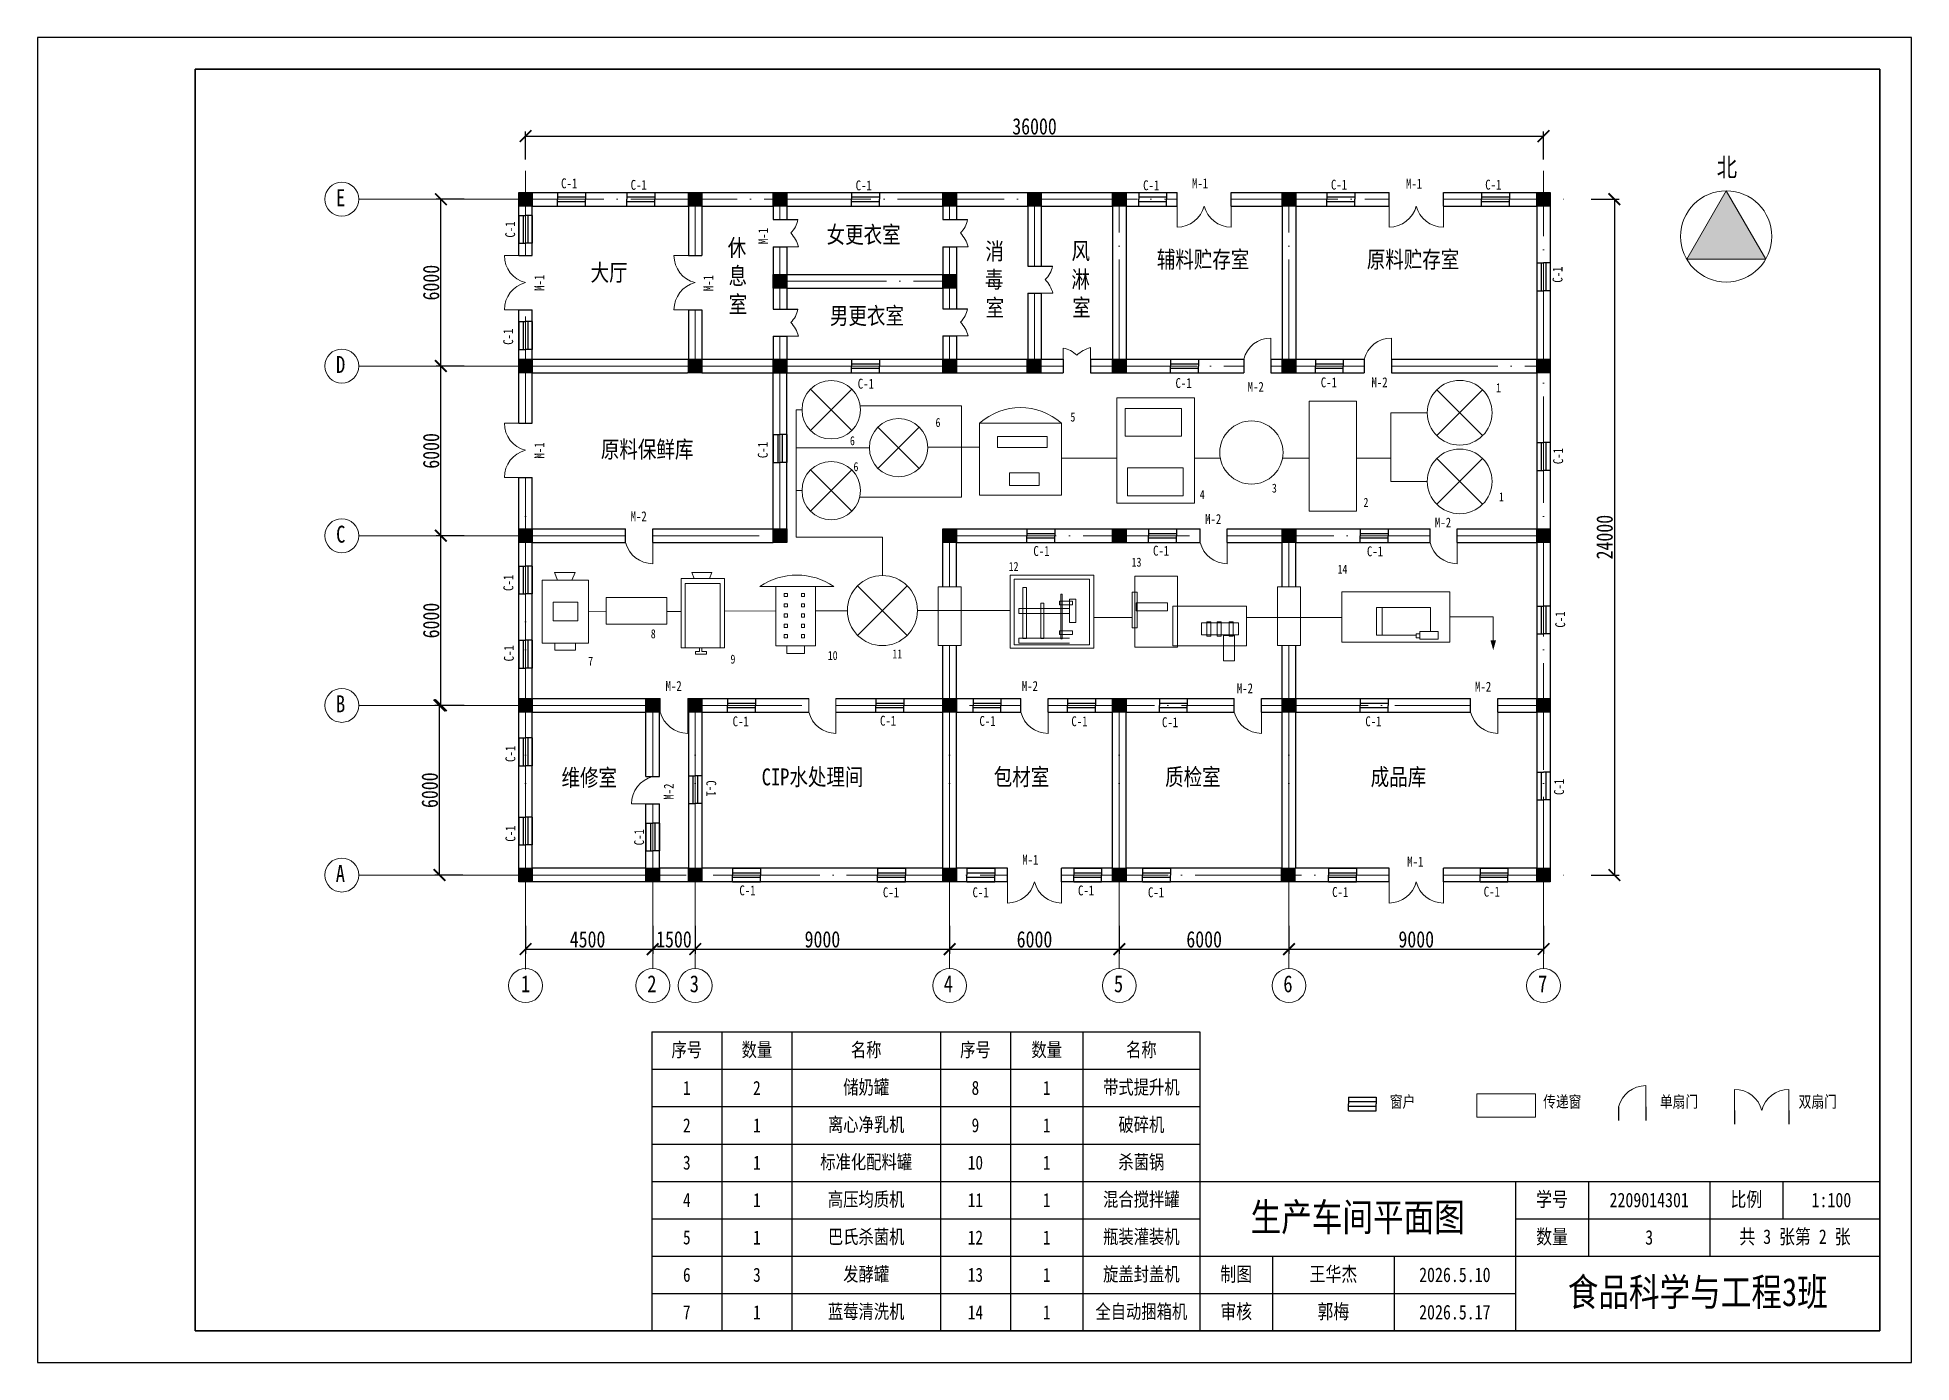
# Model space of a CAD drawing. Header units: millimetres. Extents: x 1522 to 2323, y 1329 to 1896.
import ezdxf

# ---------------------------------------------------------------- set-up
doc = ezdxf.new("R2010")
doc.units = ezdxf.units.MM
doc.header["$LTSCALE"] = 1.9
doc.linetypes.add('ACAD_ISO04W100', pattern=[30, 24, -3, 0, -3])
for name, color, linetype in [('C窗户', 6, 'Continuous'), ('Q墙体', 250, 'Continuous'), ('Z柱子', 250, 'Continuous')]:
    doc.layers.add(name, color=color, linetype=linetype)
for name, color, linetype, lineweight in [('D定位轴线', 1, 'ACAD_ISO04W100', 18), ('M门线', 250, 'Continuous', 18), ('Z轴号', 84, 'Continuous', 18), ('宽线', 7, 'Continuous', 30), ('文字', 250, 'Continuous', 18), ('标注', 30, 'Continuous', 18), ('设备', 250, 'Continuous', 18)]:
    doc.layers.add(name, color=color, linetype=linetype, lineweight=lineweight)
doc.styles.add('3', font='simfang.ttf', dxfattribs={"width": 0.8, "height": 3})
doc.styles.add('6', font='simfang.ttf', dxfattribs={"width": 0.8, "height": 6})
doc.styles.add('标注', font='simfang.ttf', dxfattribs={"width": 0.8})
doc.styles.add('窗户', font='simfang.ttf', dxfattribs={"width": 0.8, "height": 3.5})
doc.dimstyles.new('1-80', dxfattribs={"dimtxt": 7, "dimasz": 5, "dimexe": 2, "dimexo": 2, "dimtad": 1, "dimdsep": 46, "dimtxsty": '标注', "dimblk": 'ARCHTICK', "dimcen": 2.5, "dimadec": 0, "dimazin": 0, "dimtfac": 1, "dimtix": 1, "dimtmove": 0, "dimatfit": 3, "dimfxl": 10, "dimfxlon": 1, "dimarcsym": 0})

msp = doc.modelspace()

# ---------------------------------------------------------------- texts
at = {"layer": 'C窗户', "char_height": 4.235, "attachment_point": 1, "style": '窗户'}
for s, insert in [('C-1', (1745.659, 1835.704)), ('C-1', (1775.407, 1835.048)), ('C-1', (1871.7, 1834.828)), ('C-1', (1994.708, 1834.873)), ('M-1', (2015.625, 1835.71)), ('C-1', (2075.077, 1835.141)), ('M-1', (2107.181, 1835.584)), ('C-1', (2141.095, 1835.141)), ('C-1', (1872.596, 1749.974)), ('C-1', (2008.569, 1750.252)), ('M-2', (2039.431, 1748.639)), ('C-1', (2070.728, 1750.533)), ('M-2', (2092.423, 1750.59)), ('M-2', (1775.39, 1693.243)), ('M-2', (2021.231, 1692.083)), ('M-2', (2119.559, 1690.563)), ('C-1', (1947.737, 1678.379)), ('C-1', (1998.935, 1678.517)), ('C-1', (2090.474, 1678.248)), ('M-2', (1790.351, 1620.643)), ('M-2', (1942.804, 1620.643)), ('M-2', (2136.721, 1620.312)), ('M-2', (2034.798, 1619.651)), ('C-1', (1819.056, 1605.487)), ('C-1', (1882.122, 1605.763)), ('C-1', (1924.667, 1605.66)), ('C-1', (1963.996, 1605.522)), ('C-1', (2002.774, 1605.108)), ('C-1', (2089.786, 1605.506)), ('M-1', (1942.991, 1546.262)), ('M-1', (2107.706, 1545.47)), ('C-1', (1821.938, 1533.157)), ('C-1', (1883.347, 1532.33)), ('C-1', (1921.711, 1532.33)), ('C-1', (1966.822, 1533.112)), ('C-1', (1996.764, 1532.34)), ('C-1', (2075.587, 1532.462)), ('C-1', (2140.436, 1532.607))]:
    msp.add_mtext_dynamic_manual_height_columns(s, width=7.05006, gutter_width=17.5, heights=[0], dxfattribs=dict(at, insert=insert))
at = {"layer": 'C窗户', "char_height": 4.235, "style": '窗户'}
for s, insert, attachment_point, rotation in [('C-1', (1721.749, 1810.388), 1, 90), ('M-1', (1834.25, 1807.573), 7, 90), ('C-1', (2169.919, 1791.088), 1, 90), ('M-1', (1734.216, 1787.572), 1, 90), ('M-1', (1806.516, 1787.442), 1, 90), ('C-1', (1720.908, 1764.497), 1, 90), ('M-1', (1734.216, 1715.832), 1, 90), ('C-1', (1829.829, 1716.006), 1, 90), ('C-1', (2170.174, 1713.428), 1, 90), ('C-1', (1720.97, 1659.174), 1, 90), ('C-1', (2171.054, 1643.49), 1, 90), ('C-1', (1721.19, 1629.013), 1, 90), ('C-1', (1721.847, 1585.997), 1, 90), ('M-2', (1789.568, 1569.838), 1, 90), ('C-1', (1812.027, 1578.129), 1, 270), ('C-1', (2170.54, 1571.861), 1, 90), ('C-1', (1721.847, 1551.873), 1, 90), ('C-1', (1776.916, 1550.332), 1, 90)]:
    msp.add_mtext_dynamic_manual_height_columns(s, width=7.05006, gutter_width=17.5, heights=[0], dxfattribs=dict(at, insert=insert, attachment_point=attachment_point, rotation=rotation))
at = {"layer": 'Z轴号', "char_height": 7.26, "attachment_point": 1, "style": '标注'}
for s, width, heights, insert in [('\\pi1.0541;E', 5.85845, [6.85], (1648.305, 1831.073)), ('\\pi6.4383;{\\C250;大厅}', 28.37563, [0], (1751.847, 1799.042)), ('\\pi1.0375;D', 5.85845, [6.85], (1648.305, 1759.688)), ('\\pi1.0873;C', 5.85845, [6.85], (1648.305, 1687.088)), ('\\pi1.0209;B', 5.85845, [6.85], (1648.305, 1614.488)), ('\\pi0.92131;A', 5.85845, [6.85], (1648.305, 1541.888)), ('\\pi1.7178;1', 5.85845, [6.85], (1726.798, 1494.706)), ('\\pi1.2864;2', 5.85845, [6.85], (1781.225, 1494.706)), ('\\pi1.3196;3', 5.85845, [6.85], (1799.375, 1494.706)), ('\\pi1.1039;4', 5.85845, [6.85], (1908.275, 1494.706)), ('\\pi1.3196;5', 5.85845, [6.85], (1980.875, 1494.706)), ('\\pi1.22;6', 5.85845, [6.85], (2053.475, 1494.706)), ('\\pi1.3196;7', 5.85845, [6.85], (2162.375, 1494.706))]:
    msp.add_mtext_dynamic_manual_height_columns(s, width=width, gutter_width=17.5, heights=heights, dxfattribs=dict(at, insert=insert))
at = {"layer": '文字', "attachment_point": 1, "style": '标注'}
for s, width, insert, char_height in [('\\pi0.28613;女更衣室', 32.96431, (1858.989, 1815.272), 7.26), ('\\pi7.6267;休\\P\\pi7.9752;息\\P\\pi8.025;室', 22.55498, (1809.338, 1809.694), 7.26), ('\\pi4.6537;消\\P\\pi4.4214;毒\\P\\pi4.7533;室', 16.01155, (1922.568, 1808.188), 7.26), ('\\pi1.2654;风\\P\\pi1.1825;淋\\P\\pi1.5807;室', 9.66642, (1962.795, 1808.288), 7.26), ('\\pi0.78978;辅料贮存室', 42.76658, (1999.767, 1804.645), 7.26), ('\\pi4.8725;{\\H1.7143x;原料贮存室}', 50.70007, (2085.534, 1804.645), 4.235), ('\\pi1.2196;男更衣室', 34.83131, (1859.451, 1780.556), 7.26), ('\\pi0.92254;原料保鲜库', 42.76658, (1761.739, 1723.39), 7.26), ('\\pi3.8509;维修室', 31.664, (1741.97, 1582.91), 7.26), ('\\pi6.7743;CIP水处理间', 58.61867, (1824.703, 1583.231), 7.26), ('\\pi17.411;包材室', 58.61867, (1913.363, 1583.231), 7.26), ('\\pi17.345;质检室', 58.61867, (1986.774, 1583.231), 7.26), ('\\pi17.328;成品库', 58.61867, (2074.726, 1583.231), 7.26)]:
    msp.add_mtext_dynamic_manual_height_columns(s, width=width, gutter_width=17.5, heights=[0], dxfattribs=dict(at, insert=insert, char_height=char_height))
at = {"layer": '设备', "attachment_point": 1, "style": '标注'}
for s, width, insert, char_height in [('\\pi6.2626;北', 20.24185, (2233.87, 1844.436), 8), ('1', 3.59503, (2145.73, 1748.048), 3.85), ('6', 3.59503, (1905.872, 1733.18), 3.85), ('5', 3.59503, (1963.599, 1735.509), 3.85), ('6', 3.59503, (1869.255, 1725.39), 3.85), ('6', 3.59503, (1870.775, 1714.287), 3.85), ('4', 3.59503, (2018.97, 1702.375), 3.85), ('3', 3.59503, (2049.821, 1705.095), 3.85), ('1', 3.59503, (2146.966, 1701.333), 3.85), ('2', 3.59503, (2089, 1698.993), 3.85), ('12', 3.59503, (1937.184, 1671.554), 3.85), ('13', 3.59503, (1989.791, 1673.414), 3.85), ('14', 3.59503, (2077.917, 1670.395), 3.85), ('8', 3.59503, (1784.025, 1642.759), 3.85), ('7', 3.59503, (1757.231, 1630.984), 3.85), ('9', 3.59503, (1818.139, 1631.916), 3.85), ('10', 3.59503, (1859.782, 1633.469), 3.85), ('11', 3.59503, (1887.403, 1634.123), 3.85), ('\\pi1.8445;窗户', 13.54033, (2098.395, 1443.116), 5), ('传递窗', 19.96114, (2165.887, 1443.116), 5), ('\\pi1.4106;单扇门', 18.88984, (2214.402, 1443.116), 5), ('\\pi1.2655;双扇门', 18.73679, (2273.936, 1443.116), 5)]:
    msp.add_mtext_dynamic_manual_height_columns(s, width=width, gutter_width=17.5, heights=[0], dxfattribs=dict(at, insert=insert, char_height=char_height))

# ---------------------------------------------------------------- blocks, each defined once
blk = doc.blocks.new('无')
at = {"layer": 'Z柱子'}
h = blk.add_hatch(color=256, dxfattribs=at)
h.dxf.hatch_style = 1
h.paths.add_polyline_path([(2.44, -2.46), (2.44, 2.34), (-2.36, 2.34), (-2.36, -2.46)])
blk.add_lwpolyline([(-2.36, 2.34), (2.44, 2.34), (2.44, -2.46), (-2.36, -2.46)], close=True, dxfattribs=at)
blk = doc.blocks.new('*T2')
at = {"color": 0, "lineweight": -2, "transparency": 16777216}
for p, q in [((0, 0), (291.06, 0)), ((0, 0), (0, -32)), ((135.135, 0), (135.135, -32)), ((166.32, 0), (166.32, -32)), ((218.295, 0), (218.295, -32)), ((249.48, 0), (249.48, -16)), ((291.06, 0), (291.06, -32)), ((135.135, -16), (291.06, -16)), ((0, -32), (291.06, -32))]:
    blk.add_line(p, q, dxfattribs=at)
at = {"color": 0, "linetype": 'ByBlock', "lineweight": -2, "transparency": 16777216}
for p, q in [((0, -32), (0, -64)), ((31.185, -32), (31.185, -64)), ((83.16, -32), (83.16, -64)), ((135.135, -32), (135.135, -64)), ((0, -48), (135.135, -48)), ((0, -64), (135.135, -64))]:
    blk.add_line(p, q, dxfattribs=at)
at = {"color": 0, "linetype": 'ByBlock', "lineweight": 30, "transparency": 16777216}
for p in [(291.06, -32), (135.135, -64)]:
    blk.add_line(p, (291.06, -64), dxfattribs=at)
at = {"color": 0, "lineweight": 30, "transparency": 16777216, "attachment_point": 5}
for s, insert, char_height, width, style in [('生产车间平面图', (67.5675, -16), 12, 128.898, '6'), ('学号', (150.7275, -8), 6.237, 24.948, '3'), ('2209014301', (192.3075, -8), 6.237, 45.738, '3'), ('比例', (233.8875, -8), 6.237, 24.948, '3'), ('1:100', (270.27, -8), 6.237, 35.343, '3'), ('数量', (150.7275, -24), 6.237, 24.948, '3'), ('3', (192.3075, -24), 6.237, 45.738, '3'), ('共 3 张第 2 张', (254.6775, -24), 6.237, 66.528, '3'), ('制图', (15.5925, -40), 6.237, 24.948, '3'), ('王华杰', (57.1725, -40), 6.237, 45.738, '3'), ('2026.5.10', (109.1475, -40), 6.237, 45.738, '3'), ('食品科学与工程3班', (213.0975, -48), 12, 149.688, '3'), ('审核', (15.5925, -56), 6.237, 24.948, '3'), ('郭梅', (57.1725, -56), 6.237, 45.738, '3'), ('2026.5.17', (109.1475, -56), 6.237, 45.738, '3')]:
    blk.add_mtext(s, dxfattribs=dict(at, insert=insert, char_height=char_height, width=width, style=style))
blk = doc.blocks.new('_ArchTick')
at = {"color": 0, "linetype": 'ByBlock', "const_width": 0.15}
blk.add_lwpolyline([(-0.5, -0.5), (0.5, 0.5)], dxfattribs=at)
blk = doc.blocks.new('*D12')
at = {"layer": 'Defpoints', "color": 0, "transparency": 16777216}
for p in [(1693.65, 1610.2), (1730.44, 1610.2), (1730.44, 1537.6)]:
    blk.add_point(p, dxfattribs=at)
at = {"layer": '标注', "color": 0, "lineweight": -2, "transparency": 16777216}
for p, q in [((1703.65, 1610.2), (1691.65, 1610.2)), ((1693.65, 1537.6), (1693.65, 1610.2)), ((1703.65, 1537.6), (1691.65, 1537.6))]:
    blk.add_line(p, q, dxfattribs=at)
at = {"layer": '标注', "color": 0, "lineweight": -2, "transparency": 16777216, "xscale": 5, "yscale": 5, "zscale": 5}
for p, rotation in [((1693.65, 1610.2), 90), ((1693.65, 1537.6), 270)]:
    blk.add_blockref('_ArchTick', p, dxfattribs=dict(at, rotation=rotation))
at = {"layer": '标注', "color": 0, "transparency": 16777216, "insert": (1689.48, 1573.9), "char_height": 7, "attachment_point": 5, "rotation": 90, "style": '标注'}
blk.add_mtext('6000', dxfattribs=at)
blk = doc.blocks.new('*D13')
at = {"layer": 'Defpoints', "color": 0, "transparency": 16777216}
for p in [(1694.23, 1682.8), (1730.44, 1682.8), (1730.44, 1610.2)]:
    blk.add_point(p, dxfattribs=at)
at = {"layer": '标注', "color": 0, "lineweight": -2, "transparency": 16777216}
for p, q in [((1704.23, 1682.8), (1692.23, 1682.8)), ((1694.23, 1610.2), (1694.23, 1682.8)), ((1704.23, 1610.2), (1692.23, 1610.2))]:
    blk.add_line(p, q, dxfattribs=at)
at = {"layer": '标注', "color": 0, "lineweight": -2, "transparency": 16777216, "xscale": 5, "yscale": 5, "zscale": 5}
for p, rotation in [((1694.23, 1682.8), 90), ((1694.23, 1610.2), 270)]:
    blk.add_blockref('_ArchTick', p, dxfattribs=dict(at, rotation=rotation))
at = {"layer": '标注', "color": 0, "transparency": 16777216, "insert": (1690.06, 1646.5), "char_height": 7, "attachment_point": 5, "rotation": 90, "style": '标注'}
blk.add_mtext('6000', dxfattribs=at)
blk = doc.blocks.new('*D14')
at = {"layer": 'Defpoints', "color": 0, "transparency": 16777216}
for p in [(1694.23, 1755.4), (1730.44, 1755.4), (1730.44, 1682.8)]:
    blk.add_point(p, dxfattribs=at)
at = {"layer": '标注', "color": 0, "lineweight": -2, "transparency": 16777216}
for p, q in [((1704.23, 1755.4), (1692.23, 1755.4)), ((1694.23, 1682.8), (1694.23, 1755.4)), ((1704.23, 1682.8), (1692.23, 1682.8))]:
    blk.add_line(p, q, dxfattribs=at)
at = {"layer": '标注', "color": 0, "lineweight": -2, "transparency": 16777216, "xscale": 5, "yscale": 5, "zscale": 5}
for p, rotation in [((1694.23, 1755.4), 90), ((1694.23, 1682.8), 270)]:
    blk.add_blockref('_ArchTick', p, dxfattribs=dict(at, rotation=rotation))
at = {"layer": '标注', "color": 0, "transparency": 16777216, "insert": (1690.06, 1719.1), "char_height": 7, "attachment_point": 5, "rotation": 90, "style": '标注'}
blk.add_mtext('6000', dxfattribs=at)
blk = doc.blocks.new('*D15')
at = {"layer": 'Defpoints', "color": 0, "transparency": 16777216}
for p in [(1694.23, 1826.79), (1742.54, 1826.79), (1742.54, 1755.4)]:
    blk.add_point(p, dxfattribs=at)
at = {"layer": '标注', "color": 0, "lineweight": -2, "transparency": 16777216}
for p, q in [((1704.23, 1826.79), (1692.23, 1826.79)), ((1694.23, 1755.4), (1694.23, 1826.79)), ((1704.23, 1755.4), (1692.23, 1755.4))]:
    blk.add_line(p, q, dxfattribs=at)
at = {"layer": '标注', "color": 0, "lineweight": -2, "transparency": 16777216, "xscale": 5, "yscale": 5, "zscale": 5}
for p, rotation in [((1694.23, 1826.79), 90), ((1694.23, 1755.4), 270)]:
    blk.add_blockref('_ArchTick', p, dxfattribs=dict(at, rotation=rotation))
at = {"layer": '标注', "color": 0, "transparency": 16777216, "insert": (1690.06, 1791.1), "char_height": 7, "attachment_point": 5, "rotation": 90, "style": '标注'}
blk.add_mtext('6000', dxfattribs=at)
blk = doc.blocks.new('*D16')
at = {"layer": 'Defpoints', "color": 0, "transparency": 16777216}
for p in [(1730.44, 1537.6), (1784.87, 1537.6), (1784.87, 1505.9)]:
    blk.add_point(p, dxfattribs=at)
at = {"layer": '标注', "color": 0, "lineweight": -2, "transparency": 16777216}
for p, q in [((1730.44, 1515.9), (1730.44, 1503.9)), ((1784.87, 1515.9), (1784.87, 1503.9)), ((1730.44, 1505.9), (1784.87, 1505.9))]:
    blk.add_line(p, q, dxfattribs=at)
at = {"layer": '标注', "color": 0, "lineweight": -2, "transparency": 16777216, "xscale": 5, "yscale": 5, "zscale": 5, "rotation": 180}
blk.add_blockref('_ArchTick', (1730.44, 1505.9), dxfattribs=at)
at = {"layer": '标注', "color": 0, "lineweight": -2, "transparency": 16777216, "xscale": 5, "yscale": 5, "zscale": 5}
blk.add_blockref('_ArchTick', (1784.87, 1505.9), dxfattribs=at)
at = {"layer": '标注', "color": 0, "transparency": 16777216, "insert": (1756.98, 1510.06), "char_height": 7, "attachment_point": 5, "style": '标注'}
blk.add_mtext('4500', dxfattribs=at)
blk = doc.blocks.new('*D17')
at = {"layer": 'Defpoints', "color": 0, "transparency": 16777216}
for p in [(1784.87, 1537.6), (1803.02, 1537.6), (1803.02, 1505.9)]:
    blk.add_point(p, dxfattribs=at)
at = {"layer": '标注', "color": 0, "lineweight": -2, "transparency": 16777216}
for p, q in [((1784.87, 1515.9), (1784.87, 1503.9)), ((1803.02, 1515.9), (1803.02, 1503.9)), ((1784.87, 1505.9), (1803.02, 1505.9))]:
    blk.add_line(p, q, dxfattribs=at)
at = {"layer": '标注', "color": 0, "lineweight": -2, "transparency": 16777216, "xscale": 5, "yscale": 5, "zscale": 5, "rotation": 180}
blk.add_blockref('_ArchTick', (1784.87, 1505.9), dxfattribs=at)
at = {"layer": '标注', "color": 0, "lineweight": -2, "transparency": 16777216, "xscale": 5, "yscale": 5, "zscale": 5}
blk.add_blockref('_ArchTick', (1803.02, 1505.9), dxfattribs=at)
at = {"layer": '标注', "color": 0, "transparency": 16777216, "insert": (1793.94, 1510.06), "char_height": 7, "attachment_point": 5, "style": '标注'}
blk.add_mtext('1500', dxfattribs=at)
blk = doc.blocks.new('*D18')
at = {"layer": 'Defpoints', "color": 0, "transparency": 16777216}
for p in [(1803.02, 1537.6), (1911.92, 1537.6), (1911.92, 1505.9)]:
    blk.add_point(p, dxfattribs=at)
at = {"layer": '标注', "color": 0, "lineweight": -2, "transparency": 16777216}
for p, q in [((1803.02, 1515.9), (1803.02, 1503.9)), ((1911.92, 1515.9), (1911.92, 1503.9)), ((1803.02, 1505.9), (1911.92, 1505.9))]:
    blk.add_line(p, q, dxfattribs=at)
at = {"layer": '标注', "color": 0, "lineweight": -2, "transparency": 16777216, "xscale": 5, "yscale": 5, "zscale": 5, "rotation": 180}
blk.add_blockref('_ArchTick', (1803.02, 1505.9), dxfattribs=at)
at = {"layer": '标注', "color": 0, "lineweight": -2, "transparency": 16777216, "xscale": 5, "yscale": 5, "zscale": 5}
blk.add_blockref('_ArchTick', (1911.92, 1505.9), dxfattribs=at)
at = {"layer": '标注', "color": 0, "transparency": 16777216, "insert": (1857.47, 1510.06), "char_height": 7, "attachment_point": 5, "style": '标注'}
blk.add_mtext('9000', dxfattribs=at)
blk = doc.blocks.new('*D19')
at = {"layer": 'Defpoints', "color": 0, "transparency": 16777216}
for p in [(1911.92, 1537.6), (1984.52, 1537.6), (1984.52, 1505.9)]:
    blk.add_point(p, dxfattribs=at)
at = {"layer": '标注', "color": 0, "lineweight": -2, "transparency": 16777216}
for p, q in [((1911.92, 1515.9), (1911.92, 1503.9)), ((1984.52, 1515.9), (1984.52, 1503.9)), ((1911.92, 1505.9), (1984.52, 1505.9))]:
    blk.add_line(p, q, dxfattribs=at)
at = {"layer": '标注', "color": 0, "lineweight": -2, "transparency": 16777216, "xscale": 5, "yscale": 5, "zscale": 5, "rotation": 180}
blk.add_blockref('_ArchTick', (1911.92, 1505.9), dxfattribs=at)
at = {"layer": '标注', "color": 0, "lineweight": -2, "transparency": 16777216, "xscale": 5, "yscale": 5, "zscale": 5}
blk.add_blockref('_ArchTick', (1984.52, 1505.9), dxfattribs=at)
at = {"layer": '标注', "color": 0, "transparency": 16777216, "insert": (1948.22, 1510.06), "char_height": 7, "attachment_point": 5, "style": '标注'}
blk.add_mtext('6000', dxfattribs=at)
blk = doc.blocks.new('*D20')
at = {"layer": 'Defpoints', "color": 0, "transparency": 16777216}
for p in [(1984.52, 1537.6), (2057.12, 1537.6), (2057.12, 1505.9)]:
    blk.add_point(p, dxfattribs=at)
at = {"layer": '标注', "color": 0, "lineweight": -2, "transparency": 16777216}
for p, q in [((1984.52, 1515.9), (1984.52, 1503.9)), ((2057.12, 1515.9), (2057.12, 1503.9)), ((1984.52, 1505.9), (2057.12, 1505.9))]:
    blk.add_line(p, q, dxfattribs=at)
at = {"layer": '标注', "color": 0, "lineweight": -2, "transparency": 16777216, "xscale": 5, "yscale": 5, "zscale": 5, "rotation": 180}
blk.add_blockref('_ArchTick', (1984.52, 1505.9), dxfattribs=at)
at = {"layer": '标注', "color": 0, "lineweight": -2, "transparency": 16777216, "xscale": 5, "yscale": 5, "zscale": 5}
blk.add_blockref('_ArchTick', (2057.12, 1505.9), dxfattribs=at)
at = {"layer": '标注', "color": 0, "transparency": 16777216, "insert": (2020.82, 1510.06), "char_height": 7, "attachment_point": 5, "style": '标注'}
blk.add_mtext('6000', dxfattribs=at)
blk = doc.blocks.new('*D21')
at = {"layer": 'Defpoints', "color": 0, "transparency": 16777216}
for p in [(2057.12, 1537.6), (2166.02, 1537.6), (2166.02, 1505.9)]:
    blk.add_point(p, dxfattribs=at)
at = {"layer": '标注', "color": 0, "lineweight": -2, "transparency": 16777216}
for p, q in [((2057.12, 1515.9), (2057.12, 1503.9)), ((2166.02, 1515.9), (2166.02, 1503.9)), ((2057.12, 1505.9), (2166.02, 1505.9))]:
    blk.add_line(p, q, dxfattribs=at)
at = {"layer": '标注', "color": 0, "lineweight": -2, "transparency": 16777216, "xscale": 5, "yscale": 5, "zscale": 5, "rotation": 180}
blk.add_blockref('_ArchTick', (2057.12, 1505.9), dxfattribs=at)
at = {"layer": '标注', "color": 0, "lineweight": -2, "transparency": 16777216, "xscale": 5, "yscale": 5, "zscale": 5}
blk.add_blockref('_ArchTick', (2166.02, 1505.9), dxfattribs=at)
at = {"layer": '标注', "color": 0, "transparency": 16777216, "insert": (2111.57, 1510.06), "char_height": 7, "attachment_point": 5, "style": '标注'}
blk.add_mtext('9000', dxfattribs=at)
blk = doc.blocks.new('*D22')
at = {"layer": 'Defpoints', "color": 0, "transparency": 16777216}
for p in [(2166.02, 1826.79), (2166.02, 1537.6), (2196.36, 1537.6)]:
    blk.add_point(p, dxfattribs=at)
at = {"layer": '标注', "color": 0, "lineweight": -2, "transparency": 16777216}
for p, q in [((2186.36, 1826.79), (2198.36, 1826.79)), ((2196.36, 1826.79), (2196.36, 1537.6)), ((2186.36, 1537.6), (2198.36, 1537.6))]:
    blk.add_line(p, q, dxfattribs=at)
at = {"layer": '标注', "color": 0, "lineweight": -2, "transparency": 16777216, "xscale": 5, "yscale": 5, "zscale": 5}
for p, rotation in [((2196.36, 1826.79), 90), ((2196.36, 1537.6), 270)]:
    blk.add_blockref('_ArchTick', p, dxfattribs=dict(at, rotation=rotation))
at = {"layer": '标注', "color": 0, "transparency": 16777216, "insert": (2192.19, 1682.2), "char_height": 7, "attachment_point": 5, "rotation": 90, "style": '标注'}
blk.add_mtext('24000', dxfattribs=at)
blk = doc.blocks.new('*D23')
at = {"layer": 'Defpoints', "color": 0, "transparency": 16777216}
for p in [(2166.02, 1853.77), (1730.44, 1826.79), (2166.02, 1826.79)]:
    blk.add_point(p, dxfattribs=at)
at = {"layer": '标注', "color": 0, "lineweight": -2, "transparency": 16777216}
for p, q in [((1730.44, 1843.77), (1730.44, 1855.77)), ((1730.44, 1853.77), (2166.02, 1853.77)), ((2166.02, 1843.77), (2166.02, 1855.77))]:
    blk.add_line(p, q, dxfattribs=at)
at = {"layer": '标注', "color": 0, "lineweight": -2, "transparency": 16777216, "xscale": 5, "yscale": 5, "zscale": 5, "rotation": 180}
blk.add_blockref('_ArchTick', (1730.44, 1853.77), dxfattribs=at)
at = {"layer": '标注', "color": 0, "lineweight": -2, "transparency": 16777216, "xscale": 5, "yscale": 5, "zscale": 5}
blk.add_blockref('_ArchTick', (2166.02, 1853.77), dxfattribs=at)
at = {"layer": '标注', "color": 0, "transparency": 16777216, "insert": (1948.23, 1857.93), "char_height": 7, "attachment_point": 5, "style": '标注'}
blk.add_mtext('36000', dxfattribs=at)
blk = doc.blocks.new('*U25')
at = {"layer": '设备'}
blk.add_lwpolyline([(-0.67, 0.69), (0.67, 0.69), (0.67, -0.69), (-0.67, -0.69)], close=True, dxfattribs=at)
blk = doc.blocks.new('*U26')
at = {"layer": '设备', "color": 0, "linetype": 'ByBlock', "lineweight": -2, "transparency": 16777216}
for p in [(0, 0), (7.31808, 0), (0, -4.390848), (7.31808, -4.390848), (0, -8.781696), (0, -13.172544), (7.31808, -8.781696), (7.31808, -13.172544), (0, -17.563392), (7.31808, -17.563392)]:
    blk.add_blockref('*U25', p, dxfattribs=at)
blk = doc.blocks.new('*T28')
at = {"color": 0, "lineweight": -2, "transparency": 16777216}
for p, q in [((0, 0), (234.5, 0)), ((0, 0), (0, -128)), ((30, 0), (30, -128)), ((60, 0), (60, -128)), ((123.5, 0), (123.5, -128)), ((153.5, 0), (153.5, -128)), ((184.5, 0), (184.5, -128)), ((234.5, 0), (234.5, -128)), ((0, -16), (234.5, -16)), ((0, -32), (234.5, -32)), ((0, -48), (234.5, -48)), ((0, -64), (234.5, -64)), ((0, -80), (234.5, -80)), ((0, -96), (234.5, -96)), ((0, -112), (234.5, -112)), ((0, -128), (234.5, -128))]:
    blk.add_line(p, q, dxfattribs=at)
at = {"color": 0, "transparency": 16777216, "char_height": 6, "attachment_point": 5}
for s, insert, width, style in [('序号', (15, -8), 27, '6'), ('数量', (45, -8), 27, '6'), ('名称', (91.75, -8), 60.5, '6'), ('序号', (138.5, -8), 27, '6'), ('数量', (169, -8), 28, '6'), ('名称', (209.5, -8), 47, '6'), ('1', (15, -24), 27, '6'), ('2', (45, -24), 27, '6'), ('储奶罐', (91.75, -24), 60.5, '6'), ('8', (138.5, -24), 27, '6'), ('1', (169, -24), 28, '6'), ('带式提升机', (209.5, -24), 47, '6'), ('2', (15, -40), 27, '6'), ('1', (45, -40), 27, '6'), ('离心净乳机', (91.75, -40), 60.5, '6'), ('9', (138.5, -40), 27, '6'), ('1', (169, -40), 28, '6'), ('破碎机', (209.5, -40), 47, '6'), ('3', (15, -56), 27, '6'), ('1', (45, -56), 27, '6'), ('标准化配料罐', (91.75, -56), 60.5, '6'), ('10', (138.5, -56), 27, '6'), ('1', (169, -56), 28, '6'), ('杀菌锅', (209.5, -56), 47, '6'), ('4', (15, -72), 27, '6'), ('1', (45, -72), 27, '6'), ('高压均质机', (91.75, -72), 60.5, '6'), ('11', (138.5, -72), 27, '6'), ('1', (169, -72), 28, '6'), ('混合搅拌罐', (209.5, -72), 47, '6'), ('5', (15, -88), 27, '6'), ('1', (45, -88), 27, '6'), ('巴氏杀菌机', (91.75, -88), 60.5, '6'), ('12', (138.5, -88), 27, '6'), ('1', (169, -88), 28, '6'), ('瓶装灌装机', (209.5, -88), 47, '6'), ('6', (15, -104), 27, '6'), ('3', (45, -104), 27, '6'), ('发酵罐', (91.75, -104), 60.5, '6'), ('13', (138.5, -104), 27, '6'), ('1', (169, -104), 28, '6'), ('旋盖封盖机', (209.5, -104), 47, '6'), ('7', (15, -120), 27, '6'), ('1', (45, -120), 27, '6'), ('蓝莓清洗机', (91.75, -120), 60.5, '6'), ('14', (138.5, -120), 27, '3'), ('1', (169, -120), 28, '3'), ('全自动捆箱机', (209.5, -120), 47, '6')]:
    blk.add_mtext(s, dxfattribs=dict(at, insert=insert, width=width, style=style))

# ---------------------------------------------------------------- dimensions: what is measured, and where the dimension line sits
at = {"layer": '标注'}
for base, p1, p2, text, picture, middle in [((2166.015, 1853.769), (1730.438, 1826.788), (2166.015, 1826.788), '36000', '*D23', (1948.226, 1853.769)), ((1784.865, 1505.898), (1730.438, 1537.603), (1784.865, 1537.603), '4500', '*D16', (1756.984, 1505.898))]:
    dim = msp.add_linear_dim(base=base, p1=p1, p2=p2, text=text, dimstyle='1-80', dxfattribs=at)
    dim.commit()
    dim.dimension.update_dxf_attribs({"geometry": picture, "text_midpoint": middle, "dimtype": 160})
for base, p1, p2, picture, middle in [((1694.227, 1826.788), (1742.538, 1755.403), (1742.538, 1826.788), '*D15', (1690.062, 1791.096)), ((1694.227, 1755.403), (1730.438, 1682.803), (1730.438, 1755.403), '*D14', (1690.062, 1719.103)), ((1694.227, 1682.803), (1730.438, 1610.203), (1730.438, 1682.803), '*D13', (1690.062, 1646.503))]:
    dim = msp.add_linear_dim(base=base, p1=p1, p2=p2, angle=90, text='6000', dimstyle='1-80', override={"dimtmove": 1}, dxfattribs=at)
    dim.commit()
    dim.dimension.update_dxf_attribs({"geometry": picture, "text_midpoint": middle})
for base, p1, p2, text, picture, middle in [((2196.356, 1537.603), (2166.015, 1826.788), (2166.015, 1537.603), '24000', '*D22', (2196.356, 1682.196)), ((1693.649, 1610.203), (1730.438, 1537.603), (1730.438, 1610.203), '6000', '*D12', (1693.649, 1573.903))]:
    dim = msp.add_linear_dim(base=base, p1=p1, p2=p2, angle=90, text=text, dimstyle='1-80', dxfattribs=at)
    dim.commit()
    dim.dimension.update_dxf_attribs({"geometry": picture, "text_midpoint": middle, "dimtype": 160})
for base, p1, p2, text, picture, middle in [((1803.015, 1505.898), (1784.865, 1537.603), (1803.015, 1537.603), '1500', '*D17', (1793.94, 1510.063)), ((1911.915, 1505.898), (1803.015, 1537.603), (1911.915, 1537.603), '9000', '*D18', (1857.465, 1510.063)), ((1984.515, 1505.898), (1911.915, 1537.603), (1984.515, 1537.603), '6000', '*D19', (1948.215, 1510.063)), ((2057.115, 1505.898), (1984.515, 1537.603), (2057.115, 1537.603), '6000', '*D20', (2020.815, 1510.063)), ((2166.015, 1505.898), (2057.115, 1537.603), (2166.015, 1537.603), '9000', '*D21', (2111.565, 1510.063))]:
    dim = msp.add_linear_dim(base=base, p1=p1, p2=p2, text=text, dimstyle='1-80', override={"dimtmove": 1}, dxfattribs=at)
    dim.commit()
    dim.dimension.update_dxf_attribs({"geometry": picture, "text_midpoint": middle})

# ---------------------------------------------------------------- hatches: boundary and pattern name
at = {"layer": '设备'}
h = msp.add_hatch(color=0, dxfattribs=at)
h.dxf.hatch_style = 1
h.paths.add_polyline_path([(2244.195, 1830.396), (2227.294, 1801.123), (2261.096, 1801.123)])
h = msp.add_hatch(color=256, dxfattribs=at)
h.dxf.hatch_style = 1
h.paths.add_polyline_path([(2143.337, 1638.077), (2144.508, 1633.831), (2145.725, 1638.077)])

# ---------------------------------------------------------------- linework, layer by layer
for p, q in [((1521.598, 1896.003), (1521.598, 1329.003)), ((2323.498, 1896.003), (1521.598, 1896.003)), ((2323.498, 1329.003), (2323.498, 1896.003)), ((1521.598, 1329.003), (2323.498, 1329.003))]:
    msp.add_line(p, q)
at = {"layer": 'C窗户'}
for p, q in [((1744.181, 1829.692), (1744.181, 1826.788)), ((1744.181, 1829.692), (1756.103, 1829.692)), ((1756.103, 1829.692), (1756.103, 1826.788)), ((1773.821, 1829.692), (1773.821, 1826.788)), ((1773.821, 1829.692), (1785.743, 1829.692)), ((1785.743, 1829.692), (1785.743, 1826.788)), ((1869.98, 1829.692), (1869.98, 1826.788)), ((1869.98, 1829.692), (1881.901, 1829.692)), ((1881.901, 1829.692), (1881.901, 1826.788)), ((1992.804, 1829.692), (1992.804, 1826.788)), ((1992.804, 1829.692), (2004.726, 1829.692)), ((2004.726, 1829.692), (2004.726, 1826.788)), ((2073.325, 1829.692), (2073.325, 1826.788)), ((2073.325, 1829.692), (2085.247, 1829.692)), ((2085.247, 1829.692), (2085.247, 1826.788)), ((2139.499, 1829.692), (2139.499, 1826.788)), ((2139.499, 1829.692), (2151.42, 1829.692)), ((2151.42, 1829.692), (2151.42, 1826.788)), ((1744.181, 1827.756), (1756.103, 1827.756)), ((1744.181, 1823.884), (1744.181, 1826.788)), ((1744.181, 1825.82), (1756.103, 1825.82)), ((1744.181, 1823.884), (1756.103, 1823.884)), ((1756.103, 1823.884), (1756.103, 1826.788)), ((1773.821, 1827.756), (1785.743, 1827.756)), ((1773.821, 1823.884), (1773.821, 1826.788)), ((1773.821, 1825.82), (1785.743, 1825.82)), ((1773.821, 1823.884), (1785.743, 1823.884)), ((1785.743, 1823.884), (1785.743, 1826.788)), ((1869.98, 1827.756), (1881.901, 1827.756)), ((1869.98, 1823.884), (1869.98, 1826.788)), ((1869.98, 1825.82), (1881.901, 1825.82)), ((1869.98, 1823.884), (1881.901, 1823.884)), ((1881.901, 1823.884), (1881.901, 1826.788)), ((1992.804, 1827.756), (2004.726, 1827.756)), ((1992.804, 1823.884), (1992.804, 1826.788)), ((1992.804, 1825.82), (2004.726, 1825.82)), ((1992.804, 1823.884), (2004.726, 1823.884)), ((2004.726, 1823.884), (2004.726, 1826.788)), ((2073.325, 1827.756), (2085.247, 1827.756)), ((2073.325, 1823.884), (2073.325, 1826.788)), ((2073.325, 1825.82), (2085.247, 1825.82)), ((2073.325, 1823.884), (2085.247, 1823.884)), ((2085.247, 1823.884), (2085.247, 1826.788)), ((2139.499, 1827.756), (2151.42, 1827.756)), ((2139.499, 1823.884), (2139.499, 1826.788)), ((2139.499, 1825.82), (2151.42, 1825.82)), ((2139.499, 1823.884), (2151.42, 1823.884)), ((2151.42, 1823.884), (2151.42, 1826.788)), ((1727.534, 1819.88), (1730.438, 1819.88)), ((1727.534, 1819.88), (1727.534, 1807.958)), ((1729.47, 1819.88), (1729.47, 1807.958)), ((1733.342, 1819.88), (1730.438, 1819.88)), ((1731.406, 1819.88), (1731.406, 1807.958)), ((1733.342, 1819.88), (1733.342, 1807.958)), ((1727.534, 1807.958), (1730.438, 1807.958)), ((1733.342, 1807.958), (1730.438, 1807.958)), ((2163.111, 1799.516), (2166.015, 1799.516)), ((2163.111, 1799.516), (2163.111, 1787.594)), ((2165.047, 1799.516), (2165.047, 1787.594)), ((2168.919, 1799.516), (2166.015, 1799.516)), ((2166.983, 1799.516), (2166.983, 1787.594)), ((2168.919, 1799.516), (2168.919, 1787.594)), ((2163.111, 1787.594), (2166.015, 1787.594)), ((2168.919, 1787.594), (2166.015, 1787.594)), ((1727.534, 1774.427), (1730.438, 1774.427)), ((1727.534, 1774.427), (1727.534, 1762.506)), ((1729.47, 1774.427), (1729.47, 1762.506)), ((1733.342, 1774.427), (1730.438, 1774.427)), ((1731.406, 1774.427), (1731.406, 1762.506)), ((1733.342, 1774.427), (1733.342, 1762.506)), ((1727.534, 1762.506), (1730.438, 1762.506)), ((1733.342, 1762.506), (1730.438, 1762.506)), ((1869.98, 1758.307), (1869.98, 1755.403)), ((1869.98, 1758.307), (1881.901, 1758.307)), ((1869.98, 1756.371), (1881.901, 1756.371)), ((1881.901, 1758.307), (1881.901, 1755.403)), ((2006.442, 1758.307), (2006.442, 1755.403)), ((2006.442, 1758.307), (2018.364, 1758.307)), ((2006.442, 1756.371), (2018.364, 1756.371)), ((2018.364, 1758.307), (2018.364, 1755.403)), ((2068.424, 1758.307), (2068.424, 1755.403)), ((2068.424, 1758.307), (2080.346, 1758.307)), ((2068.424, 1756.371), (2080.346, 1756.371)), ((2080.346, 1758.307), (2080.346, 1755.403)), ((1869.98, 1752.499), (1869.98, 1755.403)), ((1869.98, 1754.435), (1881.901, 1754.435)), ((1869.98, 1752.499), (1881.901, 1752.499)), ((1881.901, 1752.499), (1881.901, 1755.403)), ((2006.442, 1752.499), (2006.442, 1755.403)), ((2006.442, 1754.435), (2018.364, 1754.435)), ((2006.442, 1752.499), (2018.364, 1752.499)), ((2018.364, 1752.499), (2018.364, 1755.403)), ((2068.424, 1752.499), (2068.424, 1755.403)), ((2068.424, 1754.435), (2080.346, 1754.435)), ((2068.424, 1752.499), (2080.346, 1752.499)), ((2080.346, 1752.499), (2080.346, 1755.403)), ((1836.411, 1726.084), (1839.315, 1726.084)), ((1836.411, 1726.084), (1836.411, 1714.162)), ((1838.347, 1726.084), (1838.347, 1714.162)), ((1842.219, 1726.084), (1839.315, 1726.084)), ((1840.283, 1726.084), (1840.283, 1714.162)), ((1842.219, 1726.084), (1842.219, 1714.162)), ((2163.111, 1722.688), (2166.015, 1722.688)), ((2163.111, 1722.688), (2163.111, 1710.766)), ((2165.047, 1722.688), (2165.047, 1710.766)), ((2168.919, 1722.688), (2166.015, 1722.688)), ((2166.983, 1722.688), (2166.983, 1710.766)), ((2168.919, 1722.688), (2168.919, 1710.766)), ((1836.411, 1714.162), (1839.315, 1714.162)), ((1842.219, 1714.162), (1839.315, 1714.162)), ((2163.111, 1710.766), (2166.015, 1710.766)), ((2168.919, 1710.766), (2166.015, 1710.766)), ((1944.994, 1685.707), (1944.994, 1682.803)), ((1944.994, 1685.707), (1956.916, 1685.707)), ((1956.916, 1685.707), (1956.916, 1682.803)), ((1997.045, 1685.707), (1997.045, 1682.803)), ((1997.045, 1685.707), (2008.967, 1685.707)), ((2008.967, 1685.707), (2008.967, 1682.803)), ((2087.592, 1685.707), (2087.592, 1682.803)), ((2087.592, 1685.707), (2099.514, 1685.707)), ((2099.514, 1685.707), (2099.514, 1682.803)), ((1944.994, 1683.771), (1956.916, 1683.771)), ((1944.994, 1679.899), (1944.994, 1682.803)), ((1944.994, 1681.835), (1956.916, 1681.835)), ((1944.994, 1679.899), (1956.916, 1679.899)), ((1956.916, 1679.899), (1956.916, 1682.803)), ((1997.045, 1683.771), (2008.967, 1683.771)), ((1997.045, 1679.899), (1997.045, 1682.803)), ((1997.045, 1681.835), (2008.967, 1681.835)), ((1997.045, 1679.899), (2008.967, 1679.899)), ((2008.967, 1679.899), (2008.967, 1682.803)), ((2087.592, 1683.771), (2099.514, 1683.771)), ((2087.592, 1679.899), (2087.592, 1682.803)), ((2087.592, 1681.835), (2099.514, 1681.835)), ((2087.592, 1679.899), (2099.514, 1679.899)), ((2099.514, 1679.899), (2099.514, 1682.803)), ((1727.534, 1669.82), (1730.438, 1669.82)), ((1727.534, 1669.82), (1727.534, 1657.898)), ((1729.47, 1669.82), (1729.47, 1657.898)), ((1733.342, 1669.82), (1730.438, 1669.82)), ((1731.406, 1669.82), (1731.406, 1657.898)), ((1733.342, 1669.82), (1733.342, 1657.898)), ((1727.534, 1657.898), (1730.438, 1657.898)), ((1733.342, 1657.898), (1730.438, 1657.898)), ((2163.111, 1652.689), (2166.015, 1652.689)), ((2163.111, 1652.689), (2163.111, 1640.768)), ((2165.047, 1652.689), (2165.047, 1640.768)), ((2168.919, 1652.689), (2166.015, 1652.689)), ((2166.983, 1652.689), (2166.983, 1640.768)), ((2168.919, 1652.689), (2168.919, 1640.768)), ((1727.534, 1638.086), (1730.438, 1638.086)), ((1727.534, 1638.086), (1727.534, 1626.164)), ((1729.47, 1638.086), (1729.47, 1626.164)), ((1733.342, 1638.086), (1730.438, 1638.086)), ((1731.406, 1638.086), (1731.406, 1626.164)), ((1733.342, 1638.086), (1733.342, 1626.164)), ((2163.111, 1640.768), (2166.015, 1640.768)), ((2168.919, 1640.768), (2166.015, 1640.768)), ((1727.534, 1626.164), (1730.438, 1626.164)), ((1733.342, 1626.164), (1730.438, 1626.164)), ((1816.866, 1613.107), (1816.866, 1610.203)), ((1816.866, 1613.107), (1828.788, 1613.107)), ((1828.788, 1613.107), (1828.788, 1610.203)), ((1880.376, 1613.107), (1880.376, 1610.203)), ((1880.376, 1613.107), (1892.298, 1613.107)), ((1892.298, 1613.107), (1892.298, 1610.203)), ((1921.948, 1613.107), (1921.948, 1610.203)), ((1921.948, 1613.107), (1933.87, 1613.107)), ((1933.87, 1613.107), (1933.87, 1610.203)), ((1962.332, 1613.107), (1962.332, 1610.203)), ((1962.332, 1613.107), (1974.254, 1613.107)), ((1974.254, 1613.107), (1974.254, 1610.203)), ((2001.69, 1613.107), (2001.69, 1610.203)), ((2001.69, 1613.107), (2013.612, 1613.107)), ((2013.612, 1613.107), (2013.612, 1610.203)), ((2087.592, 1613.107), (2087.592, 1610.203)), ((2087.592, 1613.107), (2099.514, 1613.107)), ((2099.514, 1613.107), (2099.514, 1610.203)), ((1816.866, 1611.171), (1828.788, 1611.171)), ((1816.866, 1607.299), (1816.866, 1610.203)), ((1816.866, 1609.235), (1828.788, 1609.235)), ((1816.866, 1607.299), (1828.788, 1607.299)), ((1828.788, 1607.299), (1828.788, 1610.203)), ((1880.376, 1611.171), (1892.298, 1611.171)), ((1880.376, 1607.299), (1880.376, 1610.203)), ((1880.376, 1609.235), (1892.298, 1609.235)), ((1880.376, 1607.299), (1892.298, 1607.299)), ((1892.298, 1607.299), (1892.298, 1610.203)), ((1921.948, 1611.171), (1933.87, 1611.171)), ((1921.948, 1607.299), (1921.948, 1610.203)), ((1921.948, 1609.235), (1933.87, 1609.235)), ((1921.948, 1607.299), (1933.87, 1607.299)), ((1933.87, 1607.299), (1933.87, 1610.203)), ((1962.332, 1611.171), (1974.254, 1611.171)), ((1962.332, 1607.299), (1962.332, 1610.203)), ((1962.332, 1609.235), (1974.254, 1609.235)), ((1962.332, 1607.299), (1974.254, 1607.299)), ((1974.254, 1607.299), (1974.254, 1610.203)), ((2001.69, 1611.171), (2013.612, 1611.171)), ((2001.69, 1607.299), (2001.69, 1610.203)), ((2001.69, 1609.235), (2013.612, 1609.235)), ((2001.69, 1607.299), (2013.612, 1607.299)), ((2013.612, 1607.299), (2013.612, 1610.203)), ((2087.592, 1611.171), (2099.514, 1611.171)), ((2087.592, 1607.299), (2087.592, 1610.203)), ((2087.592, 1609.235), (2099.514, 1609.235)), ((2087.592, 1607.299), (2099.514, 1607.299)), ((2099.514, 1607.299), (2099.514, 1610.203)), ((1727.534, 1596.274), (1730.438, 1596.274)), ((1727.534, 1596.274), (1727.534, 1584.353)), ((1729.47, 1596.274), (1729.47, 1584.353)), ((1733.342, 1596.274), (1730.438, 1596.274)), ((1731.406, 1596.274), (1731.406, 1584.353)), ((1733.342, 1596.274), (1733.342, 1584.353)), ((1727.534, 1584.353), (1730.438, 1584.353)), ((1733.342, 1584.353), (1730.438, 1584.353)), ((1800.111, 1580.102), (1803.015, 1580.102)), ((1800.111, 1580.102), (1800.111, 1568.18)), ((1802.047, 1580.102), (1802.047, 1568.18)), ((1805.919, 1580.102), (1803.015, 1580.102)), ((1803.983, 1580.102), (1803.983, 1568.18)), ((1805.919, 1580.102), (1805.919, 1568.18)), ((2163.111, 1581.667), (2166.015, 1581.667)), ((2163.111, 1581.667), (2163.111, 1569.745)), ((2165.047, 1581.667), (2165.047, 1569.745)), ((2168.919, 1581.667), (2166.015, 1581.667)), ((2166.983, 1581.667), (2166.983, 1569.745)), ((2168.919, 1581.667), (2168.919, 1569.745)), ((1800.111, 1568.18), (1803.015, 1568.18)), ((1805.919, 1568.18), (1803.015, 1568.18)), ((2163.111, 1569.745), (2166.015, 1569.745)), ((2168.919, 1569.745), (2166.015, 1569.745)), ((1727.534, 1562.396), (1730.438, 1562.396)), ((1727.534, 1562.396), (1727.534, 1550.474)), ((1729.47, 1562.396), (1729.47, 1550.474)), ((1733.342, 1562.396), (1730.438, 1562.396)), ((1731.406, 1562.396), (1731.406, 1550.474)), ((1733.342, 1562.396), (1733.342, 1550.474)), ((1781.961, 1559.829), (1784.865, 1559.829)), ((1781.961, 1559.829), (1781.961, 1547.908)), ((1783.897, 1559.829), (1783.897, 1547.908)), ((1787.769, 1559.829), (1784.865, 1559.829)), ((1785.833, 1559.829), (1785.833, 1547.908)), ((1787.769, 1559.829), (1787.769, 1547.908)), ((1727.534, 1550.474), (1730.438, 1550.474)), ((1733.342, 1550.474), (1730.438, 1550.474)), ((1781.961, 1547.908), (1784.865, 1547.908)), ((1787.769, 1547.908), (1784.865, 1547.908)), ((1818.99, 1540.507), (1818.99, 1537.603)), ((1818.99, 1540.507), (1830.911, 1540.507)), ((1830.911, 1540.507), (1830.911, 1537.603)), ((1881.06, 1540.507), (1881.06, 1537.603)), ((1881.06, 1540.507), (1892.982, 1540.507)), ((1892.982, 1540.507), (1892.982, 1537.603)), ((1919.32, 1540.507), (1919.32, 1537.603)), ((1919.32, 1540.507), (1931.241, 1540.507)), ((1931.241, 1540.507), (1931.241, 1537.603)), ((1965.025, 1540.507), (1965.025, 1537.603)), ((1965.025, 1540.507), (1976.946, 1540.507)), ((1976.946, 1540.507), (1976.946, 1537.603)), ((1994.455, 1540.507), (1994.455, 1537.603)), ((1994.455, 1540.507), (2006.376, 1540.507)), ((2006.376, 1540.507), (2006.376, 1537.603)), ((2074.05, 1540.507), (2074.05, 1537.603)), ((2074.05, 1540.507), (2085.972, 1540.507)), ((2085.972, 1540.507), (2085.972, 1537.603)), ((2138.887, 1540.507), (2138.887, 1537.603)), ((2138.887, 1540.507), (2150.809, 1540.507)), ((2150.809, 1540.507), (2150.809, 1537.603)), ((1818.99, 1538.571), (1830.911, 1538.571)), ((1818.99, 1534.699), (1818.99, 1537.603)), ((1818.99, 1536.635), (1830.911, 1536.635)), ((1818.99, 1534.699), (1830.911, 1534.699)), ((1830.911, 1534.699), (1830.911, 1537.603)), ((1881.06, 1538.571), (1892.982, 1538.571)), ((1881.06, 1534.699), (1881.06, 1537.603)), ((1881.06, 1536.635), (1892.982, 1536.635)), ((1881.06, 1534.699), (1892.982, 1534.699)), ((1892.982, 1534.699), (1892.982, 1537.603)), ((1919.32, 1538.571), (1931.241, 1538.571)), ((1919.32, 1534.699), (1919.32, 1537.603)), ((1919.32, 1536.635), (1931.241, 1536.635)), ((1919.32, 1534.699), (1931.241, 1534.699)), ((1931.241, 1534.699), (1931.241, 1537.603)), ((1965.025, 1538.571), (1976.946, 1538.571)), ((1965.025, 1534.699), (1965.025, 1537.603)), ((1965.025, 1536.635), (1976.946, 1536.635)), ((1965.025, 1534.699), (1976.946, 1534.699)), ((1976.946, 1534.699), (1976.946, 1537.603)), ((1994.455, 1538.571), (2006.376, 1538.571)), ((1994.455, 1534.699), (1994.455, 1537.603)), ((1994.455, 1536.635), (2006.376, 1536.635)), ((1994.455, 1534.699), (2006.376, 1534.699)), ((2006.376, 1534.699), (2006.376, 1537.603)), ((2074.05, 1538.571), (2085.972, 1538.571)), ((2074.05, 1534.699), (2074.05, 1537.603)), ((2074.05, 1536.635), (2085.972, 1536.635)), ((2074.05, 1534.699), (2085.972, 1534.699)), ((2085.972, 1534.699), (2085.972, 1537.603)), ((2138.887, 1538.571), (2150.809, 1538.571)), ((2138.887, 1534.699), (2138.887, 1537.603)), ((2138.887, 1536.635), (2150.809, 1536.635)), ((2138.887, 1534.699), (2150.809, 1534.699)), ((2150.809, 1534.699), (2150.809, 1537.603)), ((2082.556, 1442.572), (2082.556, 1439.668)), ((2082.556, 1442.572), (2094.478, 1442.572)), ((2082.556, 1440.636), (2094.478, 1440.636)), ((2082.556, 1436.764), (2082.556, 1439.668)), ((2082.556, 1438.7), (2094.478, 1438.7)), ((2082.556, 1436.764), (2094.478, 1436.764)), ((2094.478, 1442.572), (2094.478, 1439.668)), ((2094.478, 1436.764), (2094.478, 1439.668))]:
    msp.add_line(p, q, dxfattribs=at)
at = {"layer": 'D定位轴线', "linetype": 'ACAD_ISO04W100'}
for p, q in [((1730.438, 1802.712), (1730.438, 1838.888)), ((2166.015, 1525.503), (2166.015, 1838.888)), ((1718.338, 1826.788), (2009.199, 1826.788)), ((1730.438, 1802.712), (1730.438, 1826.788)), ((1730.438, 1802.712), (1730.438, 1826.788)), ((1803.015, 1802.712), (1803.015, 1826.788)), ((1803.015, 1802.712), (1803.015, 1826.788)), ((1839.315, 1818.076), (1839.315, 1826.788)), ((1839.315, 1818.076), (1839.315, 1826.788)), ((1911.915, 1818.076), (1911.915, 1826.788)), ((1911.915, 1818.076), (1911.915, 1826.788)), ((1948.215, 1798.141), (1948.215, 1826.788)), ((1948.215, 1798.141), (1948.215, 1826.788)), ((1984.515, 1755.403), (1984.515, 1826.788)), ((1984.515, 1755.403), (1984.515, 1826.788)), ((2032.431, 1826.788), (2099.949, 1826.788)), ((2057.115, 1755.403), (2057.115, 1826.788)), ((2057.115, 1755.403), (2057.115, 1826.788)), ((2123.181, 1826.788), (2178.115, 1826.788)), ((1839.315, 1779.778), (1839.315, 1806.46)), ((1839.315, 1779.778), (1839.315, 1806.46)), ((1911.915, 1779.954), (1911.915, 1806.46)), ((1911.915, 1779.954), (1911.915, 1806.46)), ((1839.315, 1791.703), (1911.915, 1791.703)), ((1839.315, 1791.703), (1911.915, 1791.703)), ((1948.215, 1755.403), (1948.215, 1786.525)), ((1948.215, 1755.403), (1948.215, 1786.525)), ((1730.438, 1730.971), (1730.438, 1779.48)), ((1730.438, 1730.971), (1730.438, 1779.48)), ((1730.438, 1730.971), (1730.438, 1779.48)), ((1803.015, 1752.499), (1803.015, 1779.48)), ((1803.015, 1752.499), (1803.015, 1779.48)), ((1839.315, 1755.403), (1839.315, 1768.162)), ((1839.315, 1755.403), (1839.315, 1768.162)), ((1911.915, 1755.403), (1911.915, 1768.336)), ((1911.915, 1755.403), (1911.915, 1768.336)), ((1718.338, 1755.403), (1799.748, 1755.403)), ((1730.438, 1755.403), (1799.748, 1755.403)), ((1839.315, 1713.295), (1839.315, 1755.403)), ((1839.315, 1713.295), (1839.315, 1755.403)), ((1972.173, 1755.403), (2037.755, 1755.403)), ((1972.173, 1755.403), (2037.755, 1755.403)), ((2049.371, 1755.403), (2089.305, 1755.403)), ((2049.371, 1755.403), (2089.305, 1755.403)), ((2100.921, 1755.403), (2166.015, 1755.403)), ((2100.921, 1755.403), (2166.015, 1755.403)), ((1839.315, 1679.899), (1839.315, 1713.295)), ((1839.315, 1679.899), (1839.315, 1713.295)), ((1730.438, 1537.603), (1730.438, 1707.739)), ((1730.438, 1537.603), (1730.438, 1707.739)), ((1730.438, 1525.503), (1730.438, 1707.739)), ((1718.338, 1682.803), (1773.26, 1682.803)), ((1730.438, 1682.803), (1773.26, 1682.803)), ((1784.876, 1682.803), (1839.315, 1682.803)), ((1784.876, 1682.803), (1839.315, 1682.803)), ((1911.915, 1682.803), (2019.115, 1682.803)), ((1911.915, 1682.803), (2019.115, 1682.803)), ((1911.915, 1660.955), (1911.915, 1682.803)), ((1911.915, 1660.955), (1911.915, 1682.803)), ((2030.731, 1682.803), (2117.472, 1682.803)), ((2030.731, 1682.803), (2117.472, 1682.803)), ((2057.115, 1660.955), (2057.115, 1682.803)), ((2057.115, 1660.955), (2057.115, 1682.803)), ((2129.088, 1682.803), (2166.015, 1682.803)), ((2129.088, 1682.803), (2166.015, 1682.803)), ((1911.915, 1537.603), (1911.915, 1635.882)), ((1911.915, 1525.503), (1911.915, 1635.882)), ((2057.115, 1537.603), (2057.115, 1635.882)), ((2057.115, 1525.503), (2057.115, 1635.882)), ((1784.865, 1579.711), (1784.865, 1613.107)), ((1784.865, 1579.711), (1784.865, 1613.107)), ((1803.015, 1537.603), (1803.015, 1613.107)), ((1803.015, 1525.503), (1803.015, 1613.107)), ((1718.338, 1610.203), (1784.865, 1610.203)), ((1730.438, 1610.203), (1784.865, 1610.203)), ((1803.015, 1610.203), (1851.657, 1610.203)), ((1803.015, 1610.203), (1851.657, 1610.203)), ((1863.273, 1610.203), (1942.407, 1610.203)), ((1863.273, 1610.203), (1942.407, 1610.203)), ((1954.023, 1610.203), (2033.716, 1610.203)), ((1954.023, 1610.203), (2033.716, 1610.203)), ((1984.515, 1537.603), (1984.515, 1610.203)), ((1984.515, 1525.503), (1984.515, 1610.203)), ((2045.332, 1610.203), (2134.852, 1610.203)), ((2045.332, 1610.203), (2134.852, 1610.203)), ((2146.468, 1610.203), (2166.015, 1610.203)), ((2146.468, 1610.203), (2166.015, 1610.203)), ((1784.865, 1537.603), (1784.865, 1568.095)), ((1784.865, 1525.503), (1784.865, 1568.095)), ((1718.338, 1537.603), (1753.605, 1537.603)), ((1730.438, 1537.603), (1753.605, 1537.603)), ((1730.438, 1537.603), (1753.605, 1537.603)), ((1753.605, 1537.603), (1936.599, 1537.603)), ((1753.605, 1537.603), (1845.849, 1537.603)), ((1753.605, 1537.603), (1845.849, 1537.603)), ((1959.831, 1537.603), (2099.949, 1537.603)), ((1959.831, 1537.603), (2099.949, 1537.603)), ((1959.831, 1537.603), (2099.949, 1537.603)), ((2123.181, 1537.603), (2178.115, 1537.603)), ((2123.181, 1537.603), (2166.015, 1537.603)), ((2123.181, 1537.603), (2166.015, 1537.603))]:
    msp.add_line(p, q, dxfattribs=at)
for points in [[(1799.748, 1755.403), (1817.528, 1755.403)], [(1817.528, 1755.403), (1960.557, 1755.403)]]:
    msp.add_lwpolyline(points, close=True, dxfattribs=at)
at = {"layer": 'M门线'}
for p, q in [((2009.199, 1826.788), (2009.199, 1814.814)), ((2032.431, 1826.788), (2032.431, 1814.814)), ((2099.949, 1826.788), (2099.949, 1814.814)), ((2123.181, 1826.788), (2123.181, 1814.814)), ((1847.009, 1818.076), (1836.411, 1818.076)), ((1919.609, 1818.076), (1909.011, 1818.076)), ((1847.205, 1806.46), (1836.411, 1806.46)), ((1919.805, 1806.46), (1909.011, 1806.46)), ((1733.342, 1802.712), (1721.368, 1802.712)), ((1805.919, 1802.712), (1793.946, 1802.712)), ((1955.909, 1798.141), (1945.311, 1798.141)), ((1956.105, 1786.525), (1945.311, 1786.525)), ((1733.342, 1779.48), (1721.368, 1779.48)), ((1805.919, 1779.48), (1793.946, 1779.48)), ((1847.009, 1779.778), (1836.411, 1779.778)), ((1919.609, 1779.952), (1909.011, 1779.952)), ((1847.205, 1768.162), (1836.411, 1768.162)), ((1919.805, 1768.336), (1909.011, 1768.336)), ((2049.371, 1755.403), (2049.371, 1767.377)), ((2100.921, 1755.403), (2100.921, 1767.377)), ((1960.557, 1763.097), (1960.557, 1752.499)), ((1972.173, 1763.293), (1972.173, 1752.499)), ((1733.342, 1730.971), (1721.368, 1730.971)), ((1733.342, 1707.739), (1721.368, 1707.739)), ((1784.876, 1682.803), (1784.876, 1670.83)), ((2030.731, 1682.803), (2030.731, 1670.83)), ((2129.088, 1682.803), (2129.088, 1670.83)), ((1799.837, 1610.203), (1799.837, 1598.23)), ((1863.273, 1610.203), (1863.273, 1598.23)), ((1954.023, 1610.203), (1954.023, 1598.23)), ((2045.332, 1610.203), (2045.332, 1598.23)), ((2146.468, 1610.203), (2146.468, 1598.23)), ((1787.769, 1568.095), (1775.796, 1568.095)), ((1936.599, 1537.603), (1936.599, 1525.63)), ((1959.831, 1537.603), (1959.831, 1525.63)), ((2099.949, 1537.603), (2099.949, 1525.63)), ((2123.181, 1537.603), (2123.181, 1525.63)), ((2209.781, 1435.503), (2209.781, 1447.477)), ((2247.796, 1433.922), (2247.796, 1445.895)), ((2271.028, 1433.922), (2271.028, 1445.895))]:
    msp.add_line(p, q, dxfattribs=at)
for centre, radius, start, end in [((2009.199, 1826.788), 11.973, 270, 345.963757), ((2032.431, 1826.788), 11.973, 194.036243, 270), ((2099.949, 1826.788), 11.973, 270, 345.963757), ((2123.181, 1826.788), 11.973, 194.036243, 270), ((1836.574, 1820.019), 10.614, 313.704943, 349.452718), ((1833.94, 1802.896), 13.735, 15.039809, 43.473381), ((1909.174, 1820.019), 10.614, 313.704943, 349.452718), ((1906.54, 1802.896), 13.735, 15.039809, 43.473381), ((1733.342, 1802.712), 11.973, 180, 255.963757), ((1805.919, 1802.712), 11.973, 180, 255.963757), ((1945.474, 1800.083), 10.614, 313.704943, 349.452718), ((1733.342, 1779.48), 11.973, 104.036243, 180), ((1805.919, 1779.48), 11.973, 104.036243, 180), ((1942.84, 1782.96), 13.735, 15.039809, 43.473381), ((1836.574, 1781.721), 10.614, 313.704943, 349.452718), ((1833.94, 1764.598), 13.735, 15.039809, 43.473381), ((1909.174, 1781.895), 10.614, 313.704943, 349.452718), ((1906.54, 1764.772), 13.735, 15.039809, 43.473381), ((2049.371, 1755.403), 11.973, 90, 165.963757), ((2100.921, 1755.403), 11.973, 90, 165.963757), ((1958.614, 1752.662), 10.614, 43.704943, 79.452718), ((1975.737, 1750.028), 13.735, 105.039809, 133.473381), ((1733.342, 1730.971), 11.973, 180, 255.963757), ((1733.342, 1707.739), 11.973, 104.036243, 180), ((1784.876, 1682.803), 11.973, 194.036243, 270), ((2030.731, 1682.803), 11.973, 194.036243, 270), ((2129.088, 1682.803), 11.973, 194.036243, 270), ((1799.98, 1610.62), 12.391, 195.543193, 269.33759), ((1863.273, 1610.203), 11.973, 194.036243, 270), ((1954.023, 1610.203), 11.973, 194.036243, 270), ((2045.332, 1610.203), 11.973, 194.036243, 270), ((2146.468, 1610.203), 11.973, 194.036243, 270), ((1787.769, 1568.095), 11.973, 104.036243, 180), ((1936.599, 1537.603), 11.973, 270, 345.963757), ((1959.831, 1537.603), 11.973, 194.036243, 270), ((2099.949, 1537.603), 11.973, 270, 345.963757), ((2123.181, 1537.603), 11.973, 194.036243, 270), ((2209.781, 1435.503), 11.973, 90, 165.963757), ((2247.796, 1433.922), 11.973, 14.036243, 90), ((2271.028, 1433.922), 11.973, 90, 165.963757)]:
    msp.add_arc(centre, radius, start, end, dxfattribs=at)
at = {"layer": 'Q墙体'}
for p, q in [((1727.534, 1829.692), (2009.199, 1829.692)), ((1727.534, 1802.712), (1727.534, 1829.692)), ((2009.199, 1823.884), (2009.199, 1829.692)), ((2032.431, 1823.884), (2032.431, 1829.692)), ((2032.431, 1829.692), (2099.949, 1829.692)), ((2099.949, 1823.884), (2099.949, 1829.692)), ((2123.181, 1823.884), (2123.181, 1829.692)), ((2123.181, 1829.692), (2168.919, 1829.692)), ((2168.919, 1829.692), (2168.919, 1534.699)), ((1733.342, 1823.884), (1800.111, 1823.884)), ((1733.342, 1802.712), (1733.342, 1823.884)), ((1800.111, 1823.884), (1800.111, 1802.712)), ((1805.919, 1823.884), (1805.919, 1802.712)), ((1805.919, 1823.884), (1836.411, 1823.884)), ((1836.411, 1823.884), (1836.411, 1818.076)), ((1842.219, 1823.884), (1842.219, 1818.076)), ((1842.219, 1823.884), (1909.011, 1823.884)), ((1909.011, 1823.884), (1909.011, 1818.076)), ((1914.819, 1823.884), (1945.311, 1823.884)), ((1914.819, 1823.884), (1914.819, 1818.076)), ((1945.311, 1823.884), (1945.311, 1798.141)), ((1951.119, 1823.884), (1951.119, 1798.141)), ((1951.119, 1823.884), (1981.611, 1823.884)), ((1981.611, 1823.884), (1981.611, 1758.307)), ((1987.419, 1823.884), (1987.419, 1758.307)), ((1987.419, 1823.884), (2009.199, 1823.884)), ((2032.431, 1823.884), (2054.211, 1823.884)), ((2054.211, 1823.884), (2054.211, 1758.307)), ((2060.019, 1823.884), (2060.019, 1758.307)), ((2060.019, 1823.884), (2099.949, 1823.884)), ((2123.181, 1823.884), (2163.111, 1823.884)), ((2163.111, 1823.884), (2163.111, 1758.307)), ((1836.411, 1818.076), (1842.219, 1818.076)), ((1836.411, 1818.076), (1842.219, 1818.076)), ((1841.344, 1818.076), (1847.009, 1818.076)), ((1841.344, 1818.076), (1847.009, 1818.076)), ((1909.011, 1818.076), (1914.819, 1818.076)), ((1909.011, 1818.076), (1914.819, 1818.076)), ((1913.944, 1818.076), (1919.609, 1818.076)), ((1913.944, 1818.076), (1919.609, 1818.076)), ((1836.411, 1806.46), (1836.411, 1779.778)), ((1836.411, 1806.46), (1842.219, 1806.46)), ((1842.219, 1806.46), (1842.219, 1794.607)), ((1909.011, 1806.46), (1914.819, 1806.46)), ((1909.011, 1806.46), (1909.011, 1794.607)), ((1914.819, 1806.46), (1914.819, 1779.952)), ((1727.534, 1802.712), (1733.342, 1802.712)), ((1727.534, 1802.712), (1733.342, 1802.712)), ((1800.111, 1802.712), (1805.919, 1802.712)), ((1800.111, 1802.712), (1805.919, 1802.712)), ((1945.311, 1798.141), (1951.119, 1798.141)), ((1945.311, 1798.141), (1951.119, 1798.141)), ((1950.244, 1798.141), (1955.909, 1798.141)), ((1950.244, 1798.141), (1955.909, 1798.141)), ((1842.219, 1794.607), (1909.011, 1794.607)), ((1842.219, 1788.799), (1909.011, 1788.799)), ((1842.219, 1788.799), (1842.219, 1779.778)), ((1909.011, 1788.799), (1909.011, 1779.956)), ((1945.311, 1786.525), (1951.119, 1786.525)), ((1945.311, 1786.525), (1945.311, 1758.307)), ((1951.119, 1786.525), (1951.119, 1758.307)), ((1727.534, 1779.48), (1733.342, 1779.48)), ((1727.534, 1730.971), (1727.534, 1779.48)), ((1733.342, 1758.307), (1733.342, 1779.48)), ((1800.111, 1779.48), (1805.919, 1779.48)), ((1800.111, 1779.48), (1800.111, 1758.307)), ((1805.919, 1779.48), (1805.919, 1758.307)), ((1836.411, 1779.778), (1842.219, 1779.778)), ((1836.411, 1779.778), (1842.219, 1779.778)), ((1841.344, 1779.778), (1847.009, 1779.778)), ((1841.344, 1779.778), (1847.009, 1779.778)), ((1909.011, 1779.956), (1914.819, 1779.952)), ((1909.011, 1779.956), (1914.819, 1779.952)), ((1913.944, 1779.952), (1919.609, 1779.952)), ((1913.944, 1779.952), (1919.609, 1779.952)), ((1836.411, 1768.162), (1836.411, 1758.307)), ((1836.411, 1768.162), (1842.219, 1768.162)), ((1842.219, 1768.162), (1842.219, 1758.307)), ((1909.011, 1768.336), (1914.819, 1768.336)), ((1909.011, 1768.336), (1909.011, 1758.307)), ((1914.819, 1768.336), (1914.819, 1758.307)), ((1733.342, 1758.307), (1799.93, 1758.307)), ((1799.748, 1758.307), (1800.111, 1758.307)), ((1805.919, 1758.307), (1817.528, 1758.307)), ((1817.528, 1758.307), (1836.411, 1758.307)), ((1842.219, 1758.307), (1909.011, 1758.307)), ((1914.819, 1758.307), (1945.311, 1758.307)), ((1951.119, 1758.307), (1960.557, 1758.307)), ((1960.557, 1758.307), (1960.557, 1752.499)), ((1972.173, 1758.307), (1972.173, 1752.499)), ((1972.173, 1758.307), (1981.611, 1758.307)), ((1987.419, 1758.307), (2037.755, 1758.307)), ((2037.755, 1758.307), (2037.755, 1752.499)), ((2049.371, 1758.307), (2049.371, 1752.499)), ((2049.371, 1758.307), (2054.211, 1758.307)), ((2060.019, 1758.307), (2089.305, 1758.307)), ((2089.305, 1758.307), (2089.305, 1752.499)), ((2100.921, 1758.307), (2100.921, 1752.499)), ((2100.921, 1758.307), (2163.111, 1758.307)), ((1733.342, 1752.499), (1799.748, 1752.499)), ((1733.342, 1730.971), (1733.342, 1752.499)), ((1800.111, 1752.499), (1799.748, 1752.499)), ((1805.919, 1752.499), (1817.528, 1752.499)), ((1817.528, 1752.499), (1960.557, 1752.499)), ((1836.411, 1713.295), (1836.411, 1752.499)), ((1842.219, 1713.295), (1842.219, 1752.499)), ((1972.173, 1752.499), (2037.755, 1752.499)), ((2049.371, 1752.499), (2089.305, 1752.499)), ((2100.921, 1752.499), (2163.111, 1752.499)), ((2163.111, 1752.499), (2163.111, 1685.707)), ((1727.534, 1730.971), (1733.342, 1730.971)), ((1727.534, 1730.971), (1733.342, 1730.971)), ((1836.411, 1685.707), (1836.411, 1713.295)), ((1842.219, 1679.899), (1842.219, 1713.295)), ((1727.534, 1534.699), (1727.534, 1707.739)), ((1727.534, 1707.739), (1733.342, 1707.739)), ((1733.342, 1685.707), (1733.342, 1707.739)), ((1733.342, 1685.707), (1773.26, 1685.707)), ((1773.26, 1679.899), (1773.26, 1685.707)), ((1784.876, 1679.899), (1784.876, 1685.707)), ((1784.876, 1685.707), (1836.411, 1685.707)), ((1909.011, 1685.707), (2019.115, 1685.707)), ((1909.011, 1660.955), (1909.011, 1685.707)), ((2019.115, 1679.899), (2019.115, 1685.707)), ((2030.731, 1679.899), (2030.731, 1685.707)), ((2030.731, 1685.707), (2117.472, 1685.707)), ((2117.472, 1679.899), (2117.472, 1685.707)), ((2129.088, 1679.899), (2129.088, 1685.707)), ((2129.088, 1685.707), (2163.111, 1685.707)), ((1733.342, 1679.899), (1773.26, 1679.899)), ((1733.342, 1613.107), (1733.342, 1679.899)), ((1784.876, 1679.899), (1836.411, 1679.899)), ((1914.819, 1679.899), (2019.115, 1679.899)), ((1914.819, 1660.955), (1914.819, 1679.899)), ((2030.731, 1679.899), (2054.211, 1679.899)), ((2054.211, 1660.955), (2054.211, 1679.899)), ((2060.019, 1679.899), (2117.472, 1679.899)), ((2060.019, 1660.955), (2060.019, 1679.899)), ((2129.088, 1679.899), (2163.111, 1679.899)), ((2163.111, 1679.899), (2163.111, 1613.107)), ((1909.011, 1613.107), (1909.011, 1635.882)), ((1914.819, 1613.107), (1914.819, 1635.882)), ((2054.211, 1613.107), (2054.211, 1635.882)), ((2060.019, 1613.107), (2060.019, 1635.882)), ((1733.342, 1613.107), (1781.961, 1613.107)), ((1787.769, 1579.711), (1787.769, 1613.107)), ((1800.111, 1613.107), (1800.111, 1540.507)), ((1805.919, 1613.107), (1851.657, 1613.107)), ((1863.273, 1613.107), (1909.011, 1613.107)), ((1914.819, 1613.107), (1942.407, 1613.107)), ((1942.407, 1607.299), (1942.407, 1613.107)), ((1954.023, 1607.299), (1954.023, 1613.107)), ((1954.023, 1613.107), (2033.716, 1613.107)), ((2033.716, 1607.299), (2033.716, 1613.107)), ((2045.332, 1607.299), (2045.332, 1613.107)), ((2045.332, 1613.107), (2054.211, 1613.107)), ((2060.019, 1613.107), (2134.852, 1613.107)), ((2134.852, 1607.299), (2134.852, 1613.107)), ((2146.468, 1607.299), (2146.468, 1613.107)), ((2146.468, 1613.107), (2163.111, 1613.107)), ((1733.342, 1607.299), (1781.961, 1607.299)), ((1733.342, 1540.507), (1733.342, 1607.299)), ((1781.961, 1579.711), (1781.961, 1607.299)), ((1805.919, 1607.299), (1805.919, 1540.507)), ((1805.919, 1607.299), (1851.657, 1607.299)), ((1863.273, 1607.299), (1909.011, 1607.299)), ((1909.011, 1540.507), (1909.011, 1607.299)), ((1914.819, 1540.507), (1914.819, 1607.299)), ((1914.819, 1607.299), (1942.407, 1607.299)), ((1954.023, 1607.299), (1981.611, 1607.299)), ((1981.611, 1540.507), (1981.611, 1607.299)), ((1987.419, 1540.507), (1987.419, 1607.299)), ((1987.419, 1607.299), (2033.716, 1607.299)), ((2045.332, 1607.299), (2054.211, 1607.299)), ((2054.211, 1540.507), (2054.211, 1607.299)), ((2060.019, 1540.507), (2060.019, 1607.299)), ((2060.019, 1607.299), (2134.852, 1607.299)), ((2146.468, 1607.299), (2163.111, 1607.299)), ((2163.111, 1607.299), (2163.111, 1540.507)), ((1781.961, 1579.711), (1787.769, 1579.711)), ((1781.961, 1540.507), (1781.961, 1568.095)), ((1781.961, 1568.095), (1787.769, 1568.095)), ((1787.769, 1540.507), (1787.769, 1568.095)), ((1753.605, 1540.507), (1733.342, 1540.507)), ((1781.961, 1540.507), (1753.605, 1540.507)), ((1800.111, 1540.507), (1787.769, 1540.507)), ((1845.849, 1540.507), (1805.919, 1540.507)), ((1909.011, 1540.507), (1845.849, 1540.507)), ((1936.599, 1540.507), (1914.819, 1540.507)), ((1936.599, 1534.699), (1936.599, 1540.507)), ((1981.611, 1540.507), (1959.831, 1540.507)), ((1959.831, 1534.699), (1959.831, 1540.507)), ((2015.007, 1540.507), (1987.419, 1540.507)), ((2054.211, 1540.507), (2015.007, 1540.507)), ((2099.949, 1540.507), (2060.019, 1540.507)), ((2099.949, 1534.699), (2099.949, 1540.507)), ((2163.111, 1540.507), (2123.181, 1540.507)), ((2123.181, 1534.699), (2123.181, 1540.507)), ((1753.605, 1534.699), (1727.534, 1534.699)), ((1845.849, 1534.699), (1753.605, 1534.699)), ((1936.599, 1534.699), (1845.849, 1534.699)), ((2015.007, 1534.699), (1959.831, 1534.699)), ((2099.949, 1534.699), (2015.007, 1534.699)), ((2168.919, 1534.699), (2123.181, 1534.699)), ((2198.165, 1438.407), (2198.165, 1432.599)), ((2209.781, 1438.407), (2209.781, 1432.599)), ((2247.796, 1436.826), (2247.796, 1431.018)), ((2271.028, 1436.826), (2271.028, 1431.018))]:
    msp.add_line(p, q, dxfattribs=at)
at = {"layer": 'Z轴号'}
for p, q in [((1659.068, 1826.788), (1684.876, 1826.788)), ((1659.068, 1755.403), (1684.876, 1755.403)), ((1659.068, 1682.803), (1684.876, 1682.803)), ((1659.068, 1610.203), (1684.876, 1610.203)), ((1659.068, 1537.603), (1684.876, 1537.603)), ((1730.438, 1497.126), (1730.438, 1525.503)), ((1784.865, 1497.544), (1784.865, 1525.503)), ((1803.015, 1497.544), (1803.015, 1525.503)), ((1911.915, 1497.544), (1911.915, 1525.503)), ((1984.515, 1497.544), (1984.515, 1525.503)), ((2057.115, 1497.544), (2057.115, 1525.503)), ((2166.015, 1497.544), (2166.015, 1525.503))]:
    msp.add_line(p, q, dxfattribs=at)
for centre in [(1651.808, 1826.788), (1651.808, 1755.403), (1651.808, 1682.803), (1651.808, 1610.203), (1651.808, 1537.603), (1730.438, 1490.284), (1784.865, 1490.284), (1803.015, 1490.284), (1911.915, 1490.284), (1984.515, 1490.284), (2057.115, 1490.284), (2166.015, 1490.284)]:
    msp.add_circle(centre, 7.26, dxfattribs=at)
at = {"layer": '宽线'}
for p, q in [((1589.098, 1882.503), (1589.098, 1342.503)), ((2309.998, 1882.503), (1589.098, 1882.503)), ((2309.998, 1342.503), (2309.998, 1882.503)), ((1589.098, 1342.503), (2309.998, 1342.503))]:
    msp.add_line(p, q, dxfattribs=at)
at = {"layer": '标注'}
for p, q in [((1718.338, 1826.788), (1684.876, 1826.788)), ((1718.338, 1755.403), (1684.876, 1755.403)), ((1718.338, 1682.803), (1684.876, 1682.803)), ((1718.338, 1610.203), (1684.876, 1610.203)), ((1718.338, 1537.603), (1684.876, 1537.603)), ((1730.438, 1525.503), (1730.438, 1505.94)), ((1784.865, 1525.503), (1784.865, 1505.94)), ((1803.015, 1525.503), (1803.015, 1505.94)), ((1911.915, 1525.503), (1911.915, 1505.94)), ((1984.515, 1525.503), (1984.515, 1505.94)), ((2057.115, 1525.503), (2057.115, 1505.94)), ((2166.015, 1525.503), (2166.015, 1505.94))]:
    msp.add_line(p, q, dxfattribs=at)
at = {"layer": '设备'}
for p, q in [((2244.195, 1830.396), (2227.294, 1801.123)), ((2261.096, 1801.123), (2244.195, 1830.396)), ((2227.294, 1801.123), (2261.096, 1801.123)), ((1870.067, 1745.522), (1852.396, 1727.852)), ((1852.396, 1745.522), (1870.067, 1727.852)), ((2120.371, 1745.218), (2139.965, 1725.623)), ((2139.965, 1745.218), (2120.371, 1725.623)), ((1848.736, 1736.687), (1846.278, 1736.687)), ((1846.278, 1736.687), (1846.278, 1682.167)), ((1916.977, 1738.375), (1873.612, 1738.375)), ((1916.977, 1699.3), (1916.977, 1738.375)), ((2112.563, 1735.421), (2100.758, 1735.421)), ((2100.758, 1735.421), (2100.758, 1715.916)), ((2116.312, 1735.421), (2112.563, 1735.421)), ((1898.899, 1729.306), (1881.229, 1711.635)), ((1881.229, 1729.306), (1898.899, 1711.635)), ((1877.569, 1720.471), (1846.278, 1720.471)), ((1916.977, 1720.633), (1902.558, 1720.633)), ((1916.977, 1720.633), (1924.704, 1720.633)), ((1870.067, 1710.923), (1852.396, 1693.253)), ((1852.396, 1710.923), (1870.067, 1693.253)), ((2027.759, 1715.916), (2016.639, 1715.916)), ((2065.716, 1715.916), (2054.354, 1715.916)), ((2100.758, 1715.916), (2100.758, 1706.041)), ((2120.371, 1715.838), (2139.965, 1696.244)), ((2139.965, 1715.838), (2120.371, 1696.244)), ((1848.736, 1702.088), (1846.278, 1702.088)), ((2112.563, 1706.041), (2100.758, 1706.041)), ((2116.312, 1706.041), (2112.563, 1706.041)), ((1916.977, 1699.3), (1873.411, 1699.3)), ((1846.278, 1682.167), (1883.189, 1682.167)), ((1883.189, 1682.167), (1883.162, 1665.77)), ((1830.733, 1661.07), (1862.349, 1661.07)), ((1893.74, 1661.378), (1872.535, 1640.174)), ((1872.535, 1661.378), (1893.74, 1640.174)), ((2097.028, 1652.099), (2097.028, 1640.234)), ((1757.407, 1650.284), (1764.972, 1650.314)), ((1790.832, 1650.415), (1797.008, 1650.439)), ((1815.615, 1650.512), (1837.601, 1650.598)), ((1854.5, 1650.664), (1868.143, 1650.717)), ((1906.993, 1650.776), (1916.883, 1650.776)), ((1916.883, 1650.776), (1937.855, 1650.776)), ((1973.65, 1647.833), (1990.05, 1647.833)), ((2038.911, 1647.833), (2052.209, 1647.833)), ((2052.209, 1647.833), (2079.738, 1647.833)), ((2125.941, 1648.083), (2144.476, 1648.083)), ((2144.476, 1648.083), (2144.476, 1638.099)), ((1851.657, 1607.299), (1851.657, 1613.107)), ((1863.273, 1610.203), (1863.273, 1613.107))]:
    msp.add_line(p, q, dxfattribs=at)
for points in [[(1983.439, 1741.873), (2016.639, 1741.873), (2016.639, 1696.688), (1983.439, 1696.688)], [(2065.716, 1740.406), (2086.023, 1740.406), (2086.023, 1693.289), (2065.716, 1693.289)], [(1986.971, 1737.213), (2011.129, 1737.213), (2011.129, 1725.352), (1986.971, 1725.352)], [(1924.704, 1730.917), (1959.719, 1730.917), (1959.719, 1700.211), (1924.704, 1700.211)], [(1932.385, 1725.273), (1953.62, 1725.273), (1953.62, 1720.531), (1932.385, 1720.531)], [(1937.58, 1709.694), (1950.231, 1709.694), (1950.231, 1704.275), (1937.58, 1704.275)], [(1987.959, 1711.797), (2011.836, 1711.797), (2011.836, 1699.936), (1987.959, 1699.936)], [(1737.6, 1663.795), (1757.407, 1663.795), (1757.407, 1636.773), (1737.6, 1636.773)], [(1797.008, 1664.452), (1815.615, 1664.452), (1815.615, 1634.856), (1797.008, 1634.856)], [(1906.993, 1660.955), (1916.883, 1660.955), (1916.883, 1635.882), (1906.993, 1635.882)], [(1937.855, 1665.965), (1973.65, 1665.965), (1973.65, 1634.696), (1937.855, 1634.696)], [(1939.546, 1664.275), (1971.762, 1664.275), (1971.762, 1636.133), (1939.546, 1636.133)], [(1943.213, 1660.589), (1944.869, 1660.589), (1944.869, 1638.749), (1943.213, 1638.749)], [(1991.112, 1665.429), (2009.382, 1665.429), (2009.382, 1635.066), (1991.112, 1635.066)], [(2052.209, 1660.955), (2062.099, 1660.955), (2062.099, 1635.882), (2052.209, 1635.882)], [(1742.225, 1654.435), (1752.861, 1654.435), (1752.861, 1646.362), (1742.225, 1646.362)], [(1764.972, 1656.41), (1790.832, 1656.41), (1790.832, 1644.923), (1764.972, 1644.923)], [(1950.939, 1653.97), (1952.263, 1653.97), (1952.263, 1638.859), (1950.939, 1638.859)], [(1958.99, 1654.856), (1964.521, 1654.856), (1964.521, 1653.266), (1958.99, 1653.266)], [(1959.547, 1657.831), (1959.989, 1657.831), (1959.989, 1638.638), (1959.547, 1638.638)], [(1965.948, 1655.625), (1963.189, 1655.625), (1963.189, 1645.698), (1965.948, 1645.698)], [(1990.05, 1658.634), (1992.175, 1658.634), (1992.175, 1643.347), (1990.05, 1643.347)], [(1991.792, 1654.075), (2005.184, 1654.075), (2005.184, 1650.666), (1991.792, 1650.666)], [(2007.47, 1652.689), (2038.911, 1652.689), (2038.911, 1635.703), (2007.47, 1635.703)], [(2079.738, 1658.852), (2125.941, 1658.852), (2125.941, 1637.314), (2079.738, 1637.314)], [(2019.715, 1645.592), (2035.553, 1645.592), (2035.553, 1640.404), (2019.715, 1640.404)], [(2021.949, 1645.969), (2023.668, 1645.969), (2023.668, 1639.823), (2021.949, 1639.823)], [(2026.43, 1645.969), (2028.15, 1645.969), (2028.15, 1639.823), (2026.43, 1639.823)], [(2031.485, 1645.969), (2033.205, 1645.969), (2033.205, 1639.823), (2031.485, 1639.823)], [(1958.99, 1642.095), (1964.521, 1642.095), (1964.521, 1640.506), (1958.99, 1640.506)], [(2029.165, 1640.138), (2033.823, 1640.138), (2033.823, 1629.231), (2029.165, 1629.231)], [(2113.12, 1641.846), (2120.915, 1641.846), (2120.915, 1638.487), (2113.12, 1638.487)], [(2137.514, 1434.031), (2137.514, 1443.921), (2162.587, 1443.921), (2162.587, 1434.031)]]:
    msp.add_lwpolyline(points, close=True, dxfattribs=at)
for points in [[(1983.439, 1715.916), (1959.719, 1715.916)], [(2100.758, 1715.916), (2086.023, 1715.916)], [(1744.185, 1663.795), (1742.81, 1667.115), (1751.645, 1667.115), (1750.27, 1663.795)], [(1798.684, 1634.856), (1798.684, 1662.392), (1813.75, 1662.392), (1813.75, 1634.856)], [(1802.631, 1664.452), (1801.576, 1667), (1810.218, 1667), (1809.163, 1664.452)], [(1854.5, 1661.07), (1854.5, 1635.683), (1837.601, 1635.683), (1837.601, 1661.07)], [(2111.547, 1640.234), (2094.53, 1640.234), (2094.53, 1652.099), (2117.723, 1652.099), (2117.723, 1641.846)], [(1898.131, 1650.776), (1906.993, 1650.776)], [(1963.189, 1649.558), (1941.448, 1649.558), (1941.448, 1651.654), (1963.189, 1651.654)], [(1751.771, 1636.773), (1751.771, 1633.787), (1742.942, 1633.787), (1742.942, 1636.773)], [(1963.189, 1636.798), (1941.448, 1636.798), (1941.448, 1638.893), (1963.189, 1638.893)], [(2113.12, 1639.13), (2111.547, 1639.13), (2111.547, 1640.774), (2113.12, 1640.774)], [(1805.852, 1633.269), (1807.825, 1633.269), (1807.825, 1632.063), (1803.154, 1632.063), (1803.154, 1633.269), (1804.856, 1633.269)], [(1804.856, 1633.269), (1804.856, 1634.856)], [(1805.852, 1634.856), (1805.852, 1633.269)], [(1849.756, 1635.683), (1849.756, 1632.443), (1842.22, 1632.443), (1842.22, 1635.683)], [(1787.769, 1607.299), (1788.043, 1607.299), (1788.043, 1613.102), (1787.769, 1613.107)], [(1800.111, 1607.299), (1799.837, 1607.299), (1799.837, 1613.102), (1800.111, 1613.107)]]:
    msp.add_lwpolyline(points, dxfattribs=at)
for centre, radius in [((2244.195, 1810.88), 19.516), ((1861.231, 1736.687), 12.495), ((2130.168, 1735.421), 13.855), ((1890.064, 1720.471), 12.495), ((2041.056, 1718.418), 13.531), ((2130.168, 1706.041), 13.855), ((1861.231, 1702.088), 12.495), ((1883.137, 1650.776), 14.994)]:
    msp.add_circle(centre, radius, dxfattribs=at)
for centre, radius, start, end in [((1942.211, 1711.462), 26.173, 48.015986, 131.984014), ((1846.541, 1638.008), 27.959, 55.570364, 124.429636)]:
    msp.add_arc(centre, radius, start, end, dxfattribs=at)

# ---------------------------------------------------------------- block references
for name, p in [('*T28', (1784.438, 1470.503)), ('*T2', (2018.938, 1406.503))]:
    msp.add_blockref(name, p)
at = {"layer": 'Z柱子', "xscale": 1.21, "yscale": 1.21, "zscale": 1.21}
for p in [(1730.389, 1826.86), (1802.967, 1826.86), (1839.267, 1826.86), (1911.867, 1826.86), (1948.167, 1826.86), (1984.467, 1826.86), (2057.067, 1826.86), (2165.967, 1826.86), (1839.267, 1791.775), (1911.867, 1791.775), (1730.389, 1755.475), (1802.967, 1755.475), (1839.267, 1755.475), (1911.867, 1755.475), (1947.953, 1755.475), (1984.467, 1755.475), (2057.067, 1755.475), (2165.967, 1755.475), (1730.389, 1682.875), (1839.267, 1682.875), (1911.867, 1682.875), (1984.467, 1682.875), (2057.067, 1682.875), (2165.967, 1682.875), (1730.389, 1610.275), (1784.817, 1610.275), (1802.967, 1610.275), (1911.867, 1610.275), (1984.467, 1610.275), (2057.067, 1610.275), (2165.967, 1610.275), (1730.389, 1537.675), (1784.817, 1537.675), (1802.967, 1537.675), (1911.867, 1537.675), (1984.467, 1537.675), (2056.712, 1537.675), (2165.967, 1537.675)]:
    msp.add_blockref('无', p, dxfattribs=at)
at = {"layer": '设备'}
msp.add_blockref('*U26', (1841.808, 1657.413), dxfattribs=at)

msp.set_redraw_order([(e.dxf.handle, doc.entitydb.next_handle()) for e in msp.query("TEXT MTEXT ATTDEF DIMENSION ARC_DIMENSION")])  # texts and dimensions are drawn at this point

doc.saveas('drawing.dxf')
